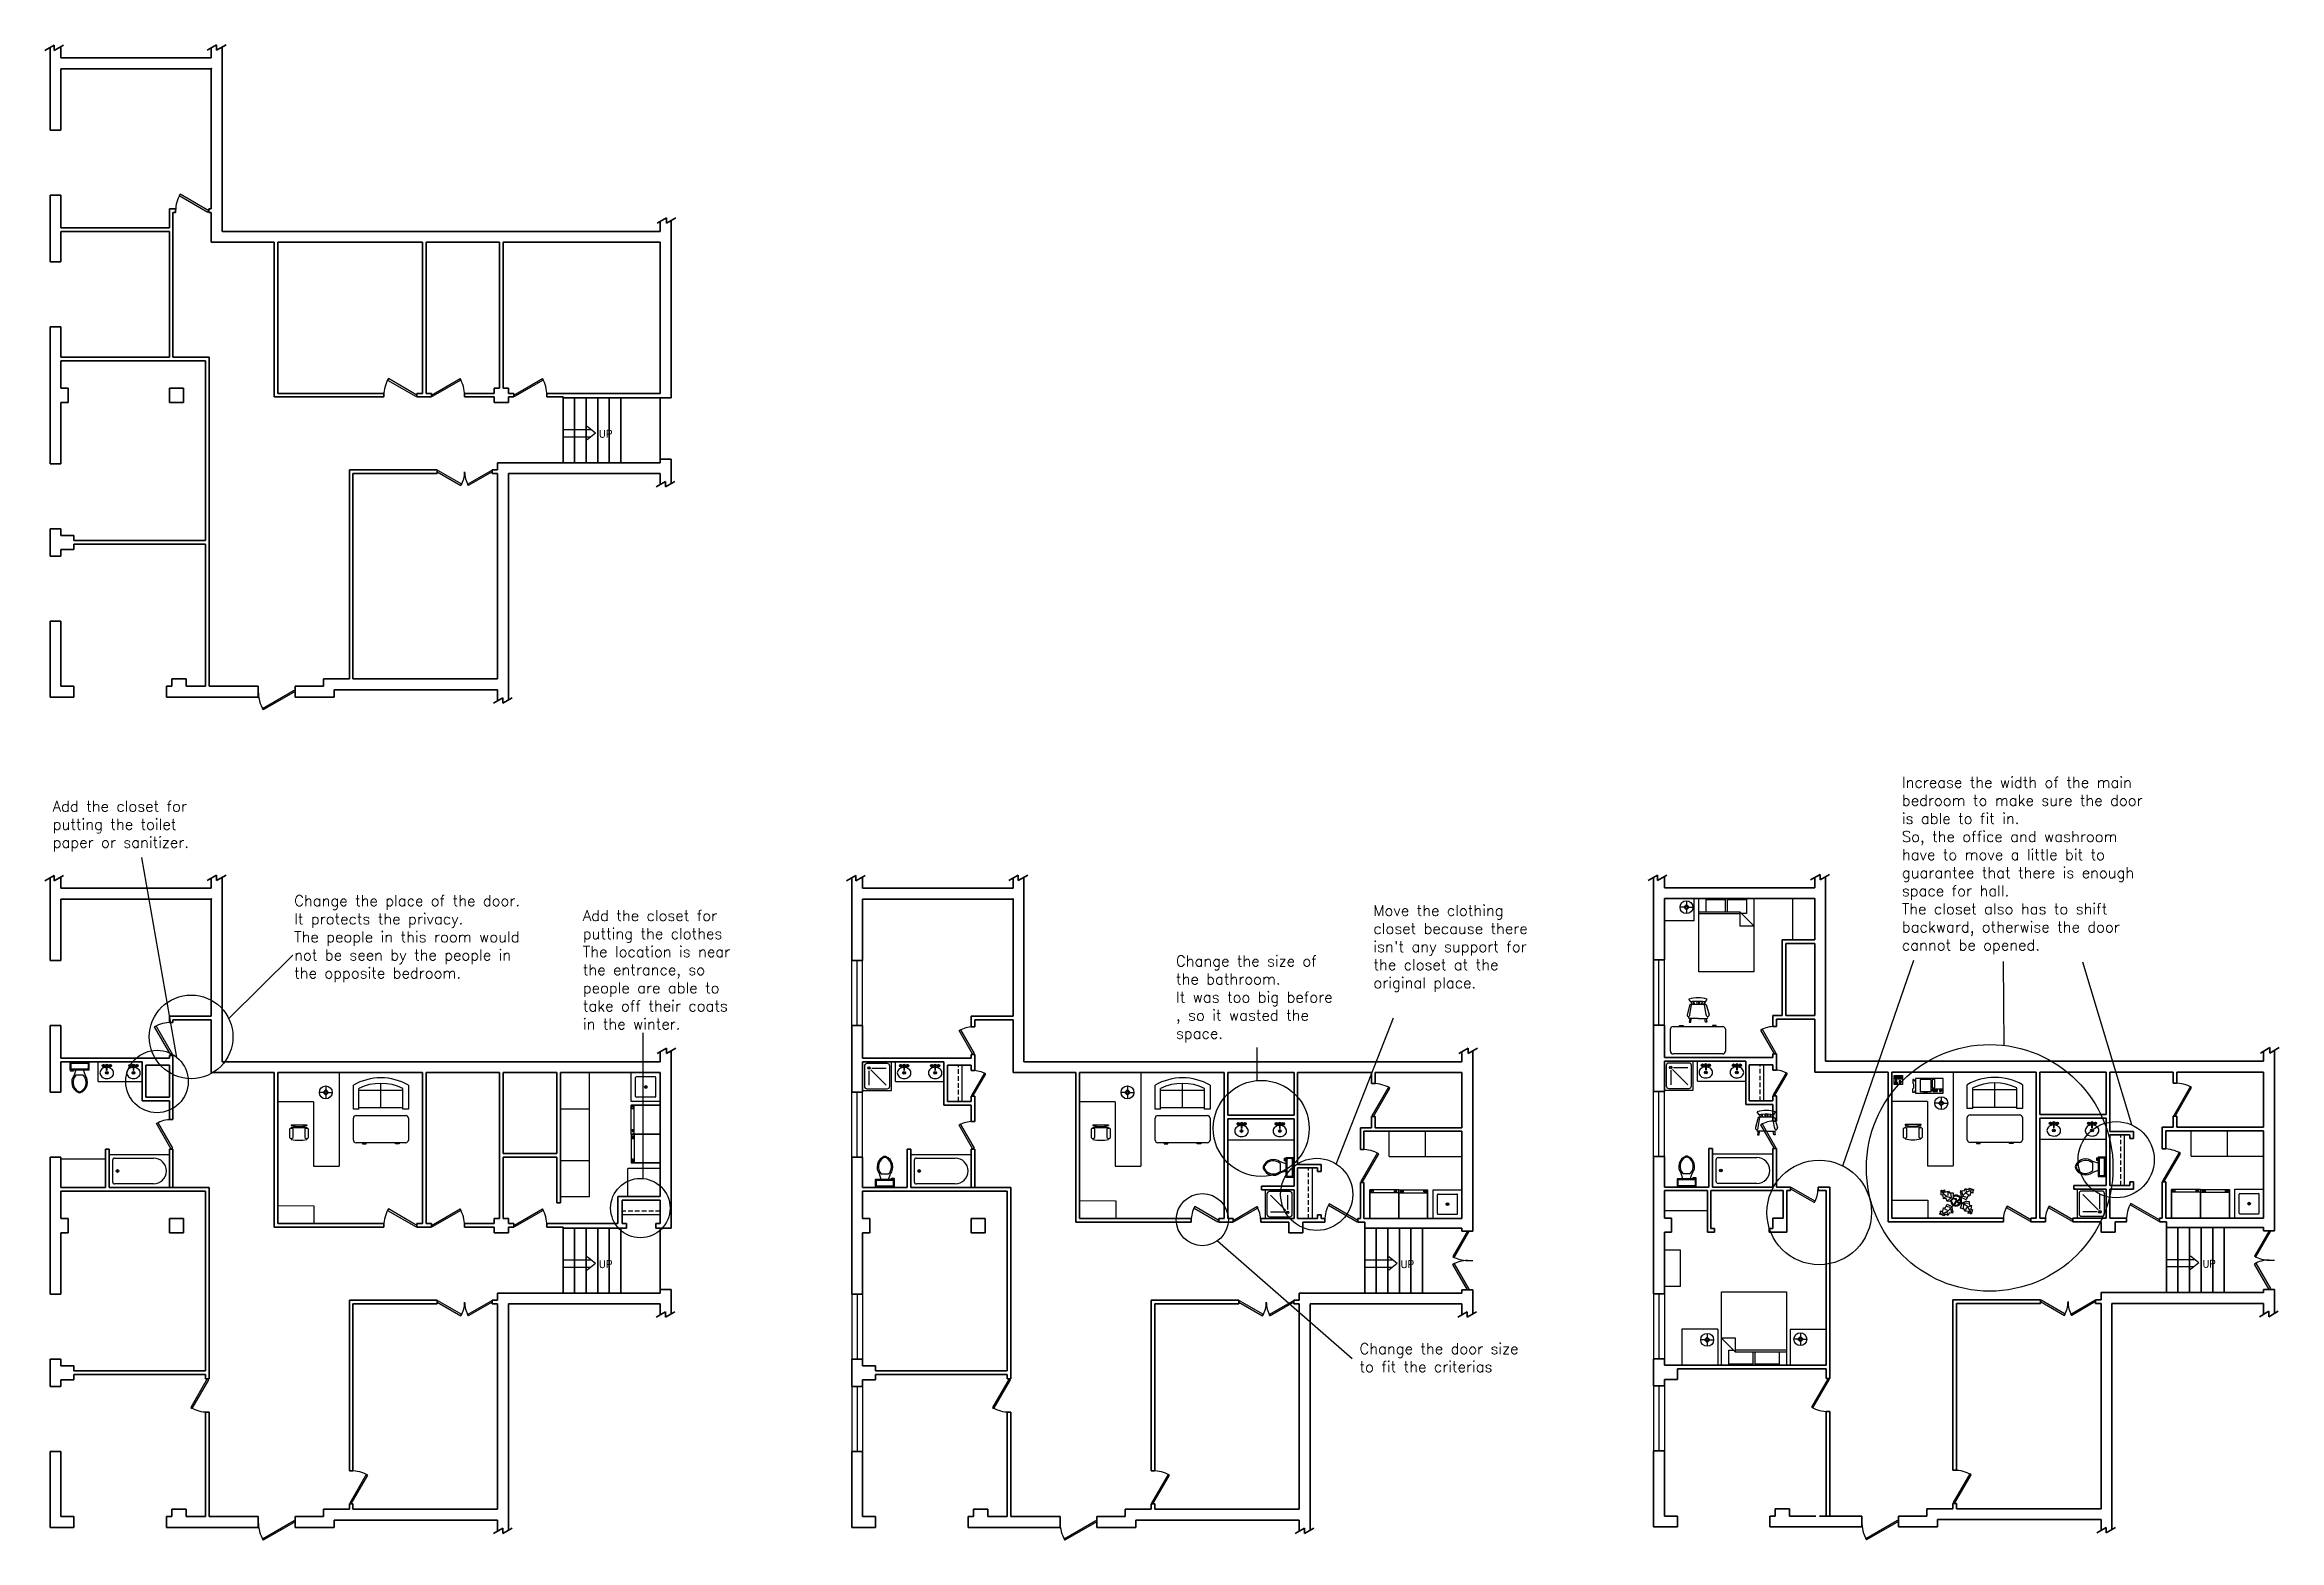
# Model space of a CAD drawing. Header units: millimetres. Extents: x -13274 to 77127, y -114744 to 1151.
# Drawn here: x -13274 to 48548, y -40217 to 1151 of the extents above; entities that cross this region are included whole.
import ezdxf

# ---------------------------------------------------------------- set-up
doc = ezdxf.new("R2010")
doc.units = ezdxf.units.MM
doc.header["$LTSCALE"] = 5
doc.linetypes.add('DASHEDX2', pattern=[38.1, 25.4, -12.7])
for name, color, linetype in [('Bathtub', 4, 'Continuous'), ('Bed', 4, 'Continuous'), ('CLoset', 1, 'Continuous'), ('Closet Hidden', 1, 'DASHEDX2'), ('Door', 1, 'Continuous'), ('Office', 4, 'Continuous'), ('Sink', 4, 'Continuous'), ('Storage', 1, 'Continuous'), ('Table&Desk&Chair', 4, 'Continuous'), ('text', 1, 'Continuous'), ('Toilet', 4, 'Continuous'), ('Washing Machine', 4, 'Continuous'), ('Windows', 1, 'Continuous')]:
    doc.layers.add(name, color=color, linetype=linetype)
doc.layers.add('Wall', color=7, linetype='Continuous', lineweight=35)
doc.styles.add('Roman', font='romans')

msp = doc.modelspace()

# ---------------------------------------------------------------- texts
at = {"layer": 'text', "char_height": 300, "attachment_point": 1, "style": 'Roman'}
for s, width, insert in [('Increase the width of the main bedroom to make sure the door is able to fit in. \\PSo, the office and washroom have to move a little bit to guarantee that there is enough space for hall. \\PThe closet also has to shift backward, otherwise the door cannot be opened. ', 7350.16609, (38105.982, -19101.011)), ('Add the closet for putting the toilet paper or sanitizer.   ', 4812.66796, (-13052.831, -19761.618)), ('Change the place of the door.\\PIt protects the privacy.\\PThe people in this room would not be seen by the people in the opposite bedroom.  ', 7350.16609, (-6372.785, -22377.21)), ('Add the closet for putting the clothes \\PThe location is near the entrance, so people are able to take off their coats in the winter. ', 4812.66796, (1614.027, -22785.648)), ("Move the clothing closet because there isn't any support for the closet at the original place.  ", 4812.66796, (23485.606, -22645.771)), ('Change the size of the bathroom. \\PIt was too big before , so it wasted the space.  ', 4812.66796, (18023.534, -24043.109)), ('Change the door size to fit the criterias ', 4812.66796, (23101.392, -34766.598))]:
    msp.add_mtext_dynamic_manual_height_columns(s, width=width, gutter_width=50, heights=[0], dxfattribs=dict(at, insert=insert))
at = {"layer": 'Wall', "char_height": 200, "attachment_point": 5, "style": 'Roman'}
for insert in [(2246.202, -9614.659), (2246.202, -32581.398), (24426.202, -32581.398), (46606.202, -32568.137)]:
    msp.add_mtext_dynamic_manual_height_columns('UP', width=310.19713, gutter_width=50, heights=[0], dxfattribs=dict(at, insert=insert))

# ---------------------------------------------------------------- blocks, each defined once
blk = doc.blocks.new('Faucet - Bathroom top')
for p, q in [((-4.107, 0.125), (-4.375, 0.125)), ((-3.75, 0.4788), (-3.75, 0.75)), ((-3.5, 0.482), (-3.5, 0.75)), ((-3.1461, 0.125), (-2.875, 0.125)), ((3.143, 0.125), (2.875, 0.125)), ((3.5, 0.4788), (3.5, 0.75)), ((3.75, 0.482), (3.75, 0.75)), ((4.1039, 0.125), (4.375, 0.125)), ((-4.1039, -0.125), (-4.375, -0.125)), ((-3.75, -0.4821), (-3.75, -0.75)), ((-3.5, -0.4789), (-3.5, -0.75)), ((-3.143, -0.125), (-2.875, -0.125)), ((-0.5, -0.8639), (-0.5, -4.5)), ((0.5, -4.5), (0.5, -0.8631)), ((3.1461, -0.125), (2.875, -0.125)), ((3.5, -0.4821), (3.5, -0.75)), ((3.75, -0.4789), (3.75, -0.75)), ((4.107, -0.125), (4.375, -0.125))]:
    blk.add_line(p, q)
for centre, radius in [((-3.625, 0), 1.375), ((-4.625, 0), 0.2795), ((-3.625, 0), 0.5), ((-3.625, 1), 0.2795), ((-2.625, 0), 0.2795), ((0, 0), 0.5), ((3.625, 0), 1.375), ((2.625, 0), 0.2795), ((3.625, 0), 0.5), ((3.625, 1), 0.2795), ((4.625, 0), 0.2795), ((-3.625, -1), 0.2795), ((3.625, -1), 0.2795)]:
    blk.add_circle(centre, radius)
for centre, radius, start, end in [((-3.625, 0), 1, 105.2407, 164.2093), ((-3.625, 0), 1, 16.44125, 74.07887), ((0, 0), 1.5, 289.6514, 250.3603), ((0, 0), 1, 300.3431, 239.7554), ((3.625, 0), 1, 106.12, 164.0884), ((3.625, 0), 1, 16.23422, 73.90469), ((-3.625, 0), 1, 196.2342, 253.9047), ((-3.625, 0), 1, 286.12, 344.0884), ((0, -4.5), 0.5, 180, 0), ((3.625, 0), 1, 196.4413, 254.0789), ((3.625, 0), 1, 285.2407, 344.2093)]:
    blk.add_arc(centre, radius, start, end)
blk = doc.blocks.new('Desk - 30 x 60 in.')
at = {"linetype": 'Continuous'}
for p, q in [((-26.999995, 0), (26.999995, 0)), ((-29.999995, -27), (-29.999995, -3)), ((29.999995, -3), (29.999995, -27)), ((26.999995, -30), (-26.999995, -30)), ((-20.000005, -30), (-20.000005, -31)), ((-20.000005, -31), (-16.000005, -31)), ((-16.000005, -31), (-16.000005, -30)), ((15.999995, -31), (15.999995, -30)), ((19.999995, -31), (15.999995, -31)), ((19.999995, -30), (19.999995, -31))]:
    blk.add_line(p, q, dxfattribs=at)
for centre, start, end in [((-26.499995, -3.5), 98.1301, 171.8699), ((26.499995, -3.5), 8.130102, 81.8699), ((-26.499995, -26.5), 188.1301, 261.8699), ((26.499995, -26.5), 278.1301, 351.8699)]:
    blk.add_arc(centre, 3.535534, start, end, dxfattribs=at)
blk = doc.blocks.new('Sofa - Roundback Loveseat 5 ft.')
at = {"linetype": 'Continuous'}
for p, q in [((-24, -33.99998), (-24, -11.46958)), ((-23.9998, -13.38178), (23.99986, -13.38178)), ((0, -32.44198), (0, -5.99998)), ((24.00004, -33.99998), (24.00004, -11.46958)), ((-24, -32.44198), (24.00004, -32.44198))]:
    blk.add_line(p, q, dxfattribs=at)
for points in [[(-24, -33.99998), (-30, -33.99998), (-30, -7.99998)], [(30.00004, -7.99998), (30.00004, -33.99998), (24.00004, -33.99998)]]:
    blk.add_lwpolyline(points, dxfattribs=at)
for centre, radius, start, end in [((0, -60.24998), 60.24998, 60.13715, 119.8628), ((0, -61.38438), 55.38444, 64.32083, 115.6792)]:
    blk.add_arc(centre, radius, start, end, dxfattribs=at)
blk = doc.blocks.new('Chair - Desk')
at = {"linetype": 'Continuous'}
for p, q in [((-8.5, 0), (-8.5, -1)), ((-8.5, 0), (8.5, 0)), ((8.5, 0), (8.5, -1)), ((-10.5, -5), (-10.5, -14)), ((-8.5, -3), (-8.5, -4)), ((-8.5, -3), (8.5, -3)), ((-8.5, -15), (-8.5, -16)), ((-6.5, -14), (-6.5, -5)), ((-2, -3), (-2, -1.9355)), ((2, -1.9576), (2, -3)), ((6.5, -5), (6.5, -14)), ((8.5, -3), (8.5, -4)), ((8.5, -15), (8.5, -16)), ((10.5, -14), (10.5, -5))]:
    blk.add_line(p, q, dxfattribs=at)
for centre, radius, start, end in [((-8.5, -6.5), 2.5, 36.8699, 143.1301), ((-8.5, -12.5), 2.5, 216.8699, 323.1301), ((0, 34.625), 36.625, 256.5803, 283.4197), ((0, 19.625), 36.625, 256.5803, 283.4197), ((8.5, -6.5), 2.5, 36.8699, 143.1301), ((8.5, -12.5), 2.5, 216.8699, 323.1301)]:
    blk.add_arc(centre, radius, start, end, dxfattribs=at)
blk = doc.blocks.new('Lamp - Table')
at = {"linetype": 'Continuous'}
for p, q in [((-1, 0), (-7, 0)), ((0, 3), (-3, 0)), ((-3, 0), (0, -3)), ((0, 7), (0, 1)), ((3, 0), (0, 3)), ((0, -3), (3, 0)), ((1, 0), (7, 0)), ((0, -1), (0, -7))]:
    blk.add_line(p, q, dxfattribs=at)
for radius in [7, 1]:
    blk.add_circle((0, 0), radius, dxfattribs=at)
blk = doc.blocks.new('Plant - Rubber or Philodendron')
at = {"linetype": 'Continuous'}
for p, q in [((-16.2005, 11.4774), (-13.9899, 8.1064)), ((-16.2005, 11.4774), (-14.8639, 10.7964)), ((-16.0159, 6.3329), (-16.2005, 11.4774)), ((-14.0069, 5.8704), (-16.0159, 6.3329)), ((-15.3434, 6.5514), (-13.9984, 6.9884)), ((-14.8639, 10.7964), (-12.6195, 11.8975)), ((-13.5868, 2.2894), (-14.0069, 5.8704)), ((-13.9899, 8.1064), (-9.5434, 4.7185)), ((-10.6784, 2.491), (-13.5868, 2.2894)), ((-13.3174, 8.325), (-13.0735, 11.0065)), ((-13.1329, 3.1804), (-10.6614, 4.727)), ((-12.6195, 11.8975), (-12.1909, 9.4345)), ((-12.1909, 9.4345), (-8.3829, 10.3)), ((-9.5858, -0.8715), (-10.6784, 2.491)), ((-9.5434, 4.7185), (-4.1917, 2.9888)), ((-9.1318, 0.0195), (-5.9793, 2.9025)), ((-8.8369, 9.409), (-9.0894, 5.6095)), ((-8.3829, 10.3), (-7.0549, 8.501)), ((-7.1228, -0.443), (-3.5248, 2.2131)), ((-7.0549, 8.501), (-3.0284, 8.6941)), ((-4.8529, 4.012), (-5.7184, 7.82)), ((-3.5248, 2.2131), (-3.3011, 2.4355)), ((-3.3011, 2.4355), (-0.5306, 1.7947)), ((-3.0284, 8.6941), (-3.0709, 3.1041)), ((-3.0709, 3.1041), (0.0797, 2.3163)), ((-0.5306, 1.7947), (-0.2255, -0.5527)), ((-0.5306, 1.7947), (-0.5306, 1.7947)), ((0.0797, 2.3163), (0.4866, -0.031)), ((0.4866, -0.031), (2.1141, 0.2298)), ((2.1141, 0.2298), (5.4346, 3.9146)), ((6.1032, 3.6844), (2.8262, -0.031)), ((4.6914, 8.8812), (5.3859, 11.2828)), ((4.6914, 8.8812), (5.5014, 4.4831)), ((5.3859, 11.2828), (8.8871, 10.7908)), ((5.4346, 3.9146), (5.5014, 4.4831)), ((5.9878, 10.4842), (7.1971, 6.3869)), ((11.1089, 1.1958), (6.1032, 3.6844)), ((10.3916, 8.7942), (6.2847, 4.4028)), ((7.7005, 4.8881), (11.5025, 3.9967)), ((8.8871, 10.7908), (9.9809, 13.4933)), ((9.9809, 13.4933), (13.3837, 12.301)), ((15.3859, 11.3055), (10.3916, 8.7942)), ((10.5828, 12.6946), (10.8893, 9.7953)), ((14.2977, 6.1031), (10.9934, 7.9956)), ((12.7005, 4.8994), (11.1089, 1.1958)), ((14.8995, 5.3044), (12.7005, 4.8994)), ((13.3837, 12.301), (14.68, 13.9039)), ((14.5816, 13.2037), (14.3848, 11.8033)), ((14.68, 13.9039), (19.3848, 11.8146)), ((15.7909, 9.1065), (14.8995, 5.3044)), ((15.2875, 10.6053), (17.5907, 9.2105)), ((19.3848, 11.8146), (15.3859, 11.3055)), ((18.1925, 8.4119), (15.7909, 9.1065)), ((19.3848, 11.8146), (18.1868, 10.9119)), ((18.1868, 10.9119), (18.1925, 8.4119)), ((-18.008, -14.1781), (-16.8101, -13.2754)), ((-18.008, -14.1781), (-14.0091, -13.669)), ((-13.3032, -16.2674), (-18.008, -14.1781)), ((-16.8157, -10.7754), (-14.4141, -11.4699)), ((-16.8101, -13.2754), (-16.8157, -10.7754)), ((-13.9107, -12.9688), (-16.2139, -11.574)), ((-14.4141, -11.4699), (-13.5228, -7.6679)), ((-14.0091, -13.669), (-9.0148, -11.1577)), ((-13.5228, -7.6679), (-11.3237, -7.2629)), ((-12.0069, -14.6645), (-13.3032, -16.2674)), ((-13.2048, -15.5672), (-13.008, -14.1668)), ((-12.921, -8.4665), (-9.6166, -10.359)), ((-8.6042, -15.8568), (-12.0069, -14.6645)), ((-11.3237, -7.2629), (-9.7321, -3.5593)), ((-6.3237, -7.2516), (-10.1257, -6.3602)), ((-9.7321, -3.5593), (-4.7264, -6.0479)), ((-7.1228, -0.443), (-9.5858, -0.8715)), ((-9.206, -15.0581), (-9.5126, -12.1588)), ((-9.0148, -11.1577), (-4.9047, -6.8122)), ((-7.5103, -13.1543), (-8.6042, -15.8568)), ((-4.0092, -13.6463), (-7.5103, -13.1543)), ((-4.611, -12.8477), (-5.8203, -8.7504)), ((-2.019, -3.6148), (-4.7264, -6.0479)), ((-4.1246, -6.8466), (-4.0579, -6.2781)), ((-3.3146, -11.2447), (-4.1246, -6.8466)), ((-4.0579, -6.2781), (-0.9375, -3.1608)), ((-3.3146, -11.2447), (-4.0092, -13.6463)), ((-2.019, -3.6148), (-0.2255, -0.5527)), ((-0.9375, -3.1608), (0.5883, -0.8135)), ((0.5883, -0.8135), (2.2447, -2.0916)), ((2.8262, -0.031), (1.3003, -0.5527)), ((1.3003, -0.5527), (2.4193, -1.4655)), ((2.2447, -2.0916), (6.7108, -2.6626)), ((2.4193, -1.4655), (6.895, -2.1175)), ((4.943, -7.9659), (6.7108, -2.6626)), ((8.8321, -9.0266), (4.943, -7.9659)), ((11.6605, -0.5413), (6.895, -2.1175)), ((12.3677, -6.1981), (7.219, -2.6772)), ((8.125, -4.0768), (7.7715, -7.9659)), ((8.3544, -2.7453), (13.1973, -2.1704)), ((9.5392, -11.1479), (8.8321, -9.0266)), ((13.4283, -11.5015), (9.5392, -11.1479)), ((10.2463, -10.4408), (11.6605, -6.9053)), ((11.6605, -0.5413), (14.1354, -0.8948)), ((15.5496, -10.7943), (12.3677, -6.1981)), ((13.0748, -13.9763), (13.4283, -11.5015)), ((15.5496, -13.6228), (13.0748, -13.9763)), ((16.2567, -5.8446), (13.4283, -6.5517)), ((14.8425, -10.7943), (13.7819, -13.2692)), ((14.1354, -0.8948), (14.1354, -4.4304)), ((14.1354, -4.4304), (16.9638, -5.1375)), ((16.6103, -14.6834), (15.5496, -10.7943)), ((16.6103, -14.6834), (15.5496, -13.6228)), ((17.3174, -9.7337), (15.9032, -9.7337)), ((16.9638, -5.1375), (16.2567, -8.673)), ((16.2567, -8.673), (18.0245, -9.7337)), ((18.0245, -9.7337), (16.6103, -14.6834))]:
    blk.add_line(p, q, dxfattribs=at)
for centre, radius, start, end in [((0.0308, 0.1664), 6, 178.6147, 235.1169), ((0.0308, 0.1664), 5, 168.1647, 238.6725), ((0, 0), 6.1275, 34.37569, 120.1028), ((-0.0601, -0.2075), 5.2461, 33.82192, 124.9414), ((-0.2664, 0.1682), 5.2775, 338.4094, 20.03007), ((-0.098, 0.1364), 6.1288, 341.2017, 26.09184), ((-0.0234, 0.3825), 6.1492, 242.5812, 331.2714), ((-0.1102, 0.4886), 5.2883, 247.3711, 327.472)]:
    blk.add_arc(centre, radius, start, end, dxfattribs=at)
blk = doc.blocks.new('Chair - Rocking')
at = {"linetype": 'Continuous'}
for p, q in [((-9, -7.5), (-12, -18.49999)), ((-10.36644, -20.64523), (-10.5, -21.49999)), ((-8, -4.5), (-10, -1.5)), ((-9, -22.49999), (-9.5, -26.49999)), ((0, -22.49999), (-9.5, -22.49999)), ((-7, -7.5), (-9, -7.5)), ((-9, -18.49999), (-7, -7.5)), ((-8.23428, -6.99939), (-8.3093, -7.47958)), ((-8.23041, -7), (8.23915, -7)), ((-8, -26.49999), (-7.5, -22.49999)), ((-7.5, -4.5), (-7, -7)), ((-6.5, -7), (-7.02225, -4.43)), ((-4.5, -7), (-4.96674, -4.19951)), ((-4, -7), (-4.40532, -4.16272)), ((-1.5, -4.05012), (-1.5, -7)), ((-1, -7), (-1, -4.05012)), ((0, -22.49999), (9.5, -22.49999)), ((1, -7), (1, -4.04655)), ((1.5, -4.05012), (1.5, -7)), ((4, -7), (4.40187, -4.18694)), ((4.5, -7), (4.96761, -4.19437)), ((6.5, -7), (7, -4.4057)), ((7.5, -4.5), (7, -7)), ((7, -7.5), (9, -7.5)), ((9, -18.49999), (7, -7.5)), ((8, -26.49999), (7.5, -22.49999)), ((8, -4.5), (10, -1.5)), ((8.31071, -7.48854), (8.23449, -7.00073)), ((9, -7.5), (12, -18.49999)), ((9, -22.49999), (9.5, -26.49999)), ((10.5, -21.49999), (10.3575, -20.58798)), ((-9.5, -26.49999), (-8, -26.49999)), ((9.5, -26.49999), (8, -26.49999))]:
    blk.add_line(p, q, dxfattribs=at)
for centre, radius, start, end in [((0, -34.08333), 34.08333, 72.93847, 107.0615), ((-10.5, -18.99999), 1.58114, 161.5651, 18.43495), ((-9.5, -21.49999), 1, 180, 270), ((0, -68.25004), 64.25, 93.92211, 97.15267), ((0, -68.25004), 64.25, 82.84733, 93.92211), ((10.5, -18.99999), 1.58114, 161.5651, 18.43495), ((9.5, -21.49999), 1, 270, 0)]:
    blk.add_arc(centre, radius, start, end, dxfattribs=at)
blk = doc.blocks.new('Phone - Desk')
at = {"linetype": 'Continuous'}
for p, q in [((-4.5, -5), (-4.5, 5)), ((-4.5, 5), (4.5, 5)), ((-4, 4.5), (-4, 2)), ((-4, 2), (-3.25, 2)), ((-3.75, 4.5), (-3.75, 2.25)), ((-1.25, 4.5), (-3.75, 4.5)), ((-3.75, 2.25), (-3.25, 2.25)), ((-3.25, 4), (-3.25, -4)), ((-3.25, 4), (-1.75, 4)), ((-1.75, -4), (-1.75, 4)), ((-1.75, 2.25), (-1.25, 2.25)), ((-1.75, 2), (-1, 2)), ((-1.25, 2.25), (-1.25, 4.5)), ((-1, 2), (-1, 4.5)), ((4, 3.5), (-0.5, 3.5)), ((-0.5, 3.5), (-0.5, 1.5)), ((-0.5, 2.5), (4, 2.5)), ((-0.5, 1.5), (4, 1.5)), ((4, 1.5), (4, 3.5)), ((4.5, 5), (4.5, -5)), ((4.5, -5), (-4.5, -5)), ((-3.75, -2.25), (-3.25, -2.25)), ((-3.75, -4.5), (-3.75, -2.25)), ((-1.25, -4.5), (-3.75, -4.5)), ((-3.25, -4), (-1.75, -4)), ((-1.75, -2.25), (-1.25, -2.25)), ((-1.25, -2.25), (-1.25, -4.5)), ((2.75, -1), (0.75, -1)), ((0.75, -1), (0.75, -4)), ((0.75, -4), (2.75, -4)), ((2.75, -4), (2.75, -1))]:
    blk.add_line(p, q, dxfattribs=at)
blk = doc.blocks.new('Copy Machine')
at = {"linetype": 'Continuous'}
for p, q in [((0, 0), (0, -16)), ((30, 0), (0, 0)), ((30, -16), (30, 0)), ((-3, -1), (-3, -5)), ((-2, -1), (-3, -1)), ((-3, -5), (-2, -6)), ((-3, -11), (-2, -10)), ((-3, -15), (-3, -11)), ((-2, -15), (-3, -15)), ((0, -3), (-2, -1)), ((-2, -10), (-2, -6)), ((0, -13), (-2, -15)), ((0, -16), (30, -16)), ((5, -1), (5, -14)), ((17, -1), (5, -1)), ((5, -14), (17, -14)), ((9, -14), (9, -15)), ((9, -15), (13, -15)), ((13, -15), (13, -14)), ((17, -14), (17, -1)), ((18, -1), (18, -10)), ((21, -1), (18, -1)), ((18, -10), (21, -10)), ((18, -14), (18, -11)), ((18, -11), (29, -11)), ((24, -12), (19, -12)), ((19, -12), (19, -14)), ((24, -13), (19, -13)), ((19, -14), (24, -14)), ((20, -12), (20, -14)), ((21, -10), (21, -1)), ((21, -14), (21, -12)), ((22, -12), (22, -14)), ((23, -14), (23, -12)), ((24, -14), (24, -12)), ((28, -12), (26, -12)), ((26, -12), (26, -14)), ((26, -14), (28, -14)), ((28, -14), (28, -12)), ((29, -11), (29, -14))]:
    blk.add_line(p, q, dxfattribs=at)

# ---------------------------------------------------------------- linework, layer by layer
for p, q in [((1065.16, -9492.336), (1835.906, -9492.336)), ((1065.16, -9692.336), (1835.906, -9692.336)), ((1960.48, -9592.336), (1731.372, -9408.423)), ((1960.48, -9592.336), (1731.372, -9776.248)), ((1065.16, -32459.075), (1835.906, -32459.075)), ((1065.16, -32659.075), (1835.906, -32659.075)), ((1960.48, -32559.075), (1731.372, -32375.162)), ((1960.48, -32559.075), (1731.372, -32742.988)), ((23245.16, -32459.075), (24015.906, -32459.075)), ((23245.16, -32659.075), (24015.906, -32659.075)), ((24140.48, -32559.075), (23911.372, -32375.162)), ((24140.48, -32559.075), (23911.372, -32742.988)), ((45425.16, -32445.814), (46195.906, -32445.814)), ((45425.16, -32645.814), (46195.906, -32645.814)), ((46320.48, -32545.814), (46091.372, -32361.901)), ((46320.48, -32545.814), (46091.372, -32729.727))]:
    msp.add_line(p, q)
for centre, start, end in [((-12308.139, -27707.137), 245.73182474, 294.26817405), ((-12308.139, -27735.674), 254.86052832, 285.13947077)]:
    msp.add_arc(centre, 101.6, start, end)
at = {"layer": 'Bathtub', "linetype": 'Continuous'}
for p, q in [((9405.16, -27099.075), (9405.16, -27659.075)), ((10035.16, -27029.075), (9475.16, -27029.075)), ((9605.16, -27154.075), (10005.16, -27154.075)), ((10105.16, -27659.075), (10105.16, -27099.075)), ((10155.16, -27779.075), (10155.16, -26979.075)), ((31585.16, -27085.814), (31585.16, -27645.814)), ((32215.16, -27015.814), (31655.16, -27015.814)), ((31763.193, -27193.847), (32185.16, -27615.814)), ((31785.16, -27140.814), (32185.16, -27140.814)), ((32285.16, -27645.814), (32285.16, -27085.814)), ((32335.16, -27765.814), (32335.16, -26965.814)), ((9355.16, -27779.075), (10155.16, -27779.075)), ((9475.16, -27729.075), (10035.16, -27729.075)), ((9530.16, -27229.075), (9530.16, -27629.075)), ((9583.193, -27207.108), (10005.16, -27629.075)), ((31535.16, -27765.814), (32335.16, -27765.814)), ((31655.16, -27715.814), (32215.16, -27715.814)), ((31710.16, -27215.814), (31710.16, -27615.814)), ((20490.16, -30519.075), (20490.16, -31319.075)), ((20540.16, -30639.075), (20540.16, -31199.075)), ((21170.16, -30569.075), (20610.16, -30569.075)), ((21062.127, -31091.042), (20640.16, -30669.075)), ((21115.16, -31069.075), (21115.16, -30669.075)), ((21240.16, -31199.075), (21240.16, -30639.075)), ((42960.16, -30505.814), (42960.16, -31305.814)), ((43010.16, -30625.814), (43010.16, -31185.814)), ((43640.16, -30555.814), (43080.16, -30555.814)), ((43532.127, -31077.781), (43110.16, -30655.814)), ((43585.16, -31055.814), (43585.16, -30655.814)), ((43710.16, -31185.814), (43710.16, -30625.814)), ((20610.16, -31269.075), (21170.16, -31269.075)), ((21040.16, -31144.075), (20640.16, -31144.075)), ((43080.16, -31255.814), (43640.16, -31255.814)), ((43510.16, -31130.814), (43110.16, -31130.814))]:
    msp.add_line(p, q, dxfattribs=at)
at = {"layer": 'Bathtub'}
for p, q in [((-11491.44, -29544.675), (-9824.84, -29544.675)), ((10688.56, -29544.675), (12355.16, -29544.675)), ((32868.56, -29531.414), (34535.16, -29531.414)), ((-11288.24, -30001.875), (-11237.44, -30001.875)), ((-11262.84, -29976.475), (-11262.84, -30027.275)), ((10891.76, -30001.875), (10942.56, -30001.875)), ((10917.16, -29976.475), (10917.16, -30027.275)), ((33071.76, -29988.614), (33122.56, -29988.614)), ((33097.16, -29963.214), (33097.16, -30014.014))]:
    msp.add_line(p, q, dxfattribs=at)
for points in [[(-11339.04, -29646.275), (-10264.065, -29646.275)], [(10840.96, -29646.275), (11915.935, -29646.275)], [(33020.96, -29633.014), (34095.935, -29633.014)], [(-11389.84, -30306.675), (-11389.84, -29697.075)], [(10790.16, -30306.675), (10790.16, -29697.075)], [(32970.16, -30293.414), (32970.16, -29683.814)], [(-10264.065, -30357.475), (-11339.04, -30357.475)], [(11915.935, -30357.475), (10840.96, -30357.475)], [(34095.935, -30344.214), (33020.96, -30344.214)]]:
    msp.add_lwpolyline(points, dxfattribs=at)
for centre, radius in [((-11262.84, -30001.875), 38.1), ((-11262.84, -30001.875), 25.4), ((10917.16, -30001.875), 38.1), ((10917.16, -30001.875), 25.4), ((33097.16, -29988.614), 38.1), ((33097.16, -29988.614), 25.4)]:
    msp.add_circle(centre, radius, dxfattribs=at)
for centre, radius, start, end in [((-11345.39, -29690.725), 44.901, 81.8699, 188.1301), ((-10264.065, -30001.875), 355.6, 270, 90), ((10834.61, -29690.725), 44.901, 81.8699, 188.1301), ((11915.935, -30001.875), 355.6, 270, 90), ((33014.61, -29677.464), 44.901, 81.8699, 188.1301), ((34095.935, -29988.614), 355.6, 270, 90), ((-11345.39, -30313.025), 44.901, 171.8699, 278.1301), ((10834.61, -30313.025), 44.901, 171.8699, 278.1301), ((33014.61, -30299.764), 44.901, 171.8699, 278.1301)]:
    msp.add_arc(centre, radius, start, end, dxfattribs=at)
at = {"layer": 'Bathtub', "linetype": 'Continuous'}
for centre, major_axis, start_param, end_param in [((9475.16, -27099.075), (49.497, 49.497), 0.785398163, 2.35619449), ((9530.16, -27154.075), (24.749, 24.749), 5.497787144, 11.780972451), ((9530.16, -27154.075), (17.678, 17.678), 5.497787144, 11.780972451), ((10035.16, -27099.075), (-49.497, 49.497), 3.926990817, 5.497787144), ((31655.16, -27085.814), (49.497, 49.497), 0.785398163, 2.35619449), ((31710.16, -27140.814), (24.749, 24.749), 5.497787144, 11.780972451), ((31710.16, -27140.814), (17.678, 17.678), 5.497787144, 11.780972451), ((32215.16, -27085.814), (-49.497, 49.497), 3.926990817, 5.497787144), ((9475.16, -27659.075), (-49.497, 49.497), 0.785398163, 2.35619449), ((10035.16, -27659.075), (49.497, 49.497), 3.926990817, 5.497787144), ((31655.16, -27645.814), (-49.497, 49.497), 0.785398163, 2.35619449), ((32215.16, -27645.814), (49.497, 49.497), 3.926990817, 5.497787144), ((20610.16, -30639.075), (-49.497, -49.497), 3.926990817, 5.497787144), ((21170.16, -30639.075), (49.497, -49.497), 0.785398163, 2.35619449), ((43080.16, -30625.814), (-49.497, -49.497), 3.926990817, 5.497787144), ((43640.16, -30625.814), (49.497, -49.497), 0.785398163, 2.35619449), ((20610.16, -31199.075), (49.497, -49.497), 3.926990817, 5.497787144), ((21115.16, -31144.075), (-24.749, -24.749), 5.497787144, 11.780972451), ((21115.16, -31144.075), (-17.678, -17.678), 5.497787144, 11.780972451), ((21170.16, -31199.075), (-49.497, -49.497), 0.785398163, 2.35619449), ((43080.16, -31185.814), (49.497, -49.497), 3.926990817, 5.497787144), ((43585.16, -31130.814), (-24.749, -24.749), 5.497787144, 11.780972451), ((43585.16, -31130.814), (-17.678, -17.678), 5.497787144, 11.780972451), ((43640.16, -31185.814), (-49.497, -49.497), 0.785398163, 2.35619449)]:
    msp.add_ellipse(centre, major_axis=major_axis, ratio=1, start_param=start_param, end_param=end_param, dxfattribs=at)
at = {"layer": 'Bed', "linetype": 'Continuous'}
for p, q in [((32485.16, -24497.815), (32485.16, -22465.814)), ((32485.16, -22831.574), (33623.08, -22831.574)), ((32688.36, -22496.294), (33216.68, -22496.294)), ((32688.36, -22831.574), (32688.36, -22496.294)), ((33216.68, -22496.294), (33216.68, -22831.574)), ((33277.64, -22496.294), (33805.96, -22496.294)), ((33277.64, -22831.574), (33277.64, -22496.294)), ((34009.16, -23217.654), (33623.08, -22831.574)), ((33623.08, -22831.574), (33623.08, -23217.654)), ((33805.96, -22496.294), (33805.96, -22882.374)), ((34009.16, -22465.814), (34009.16, -24497.815)), ((33623.08, -22892.534), (32485.16, -22892.534)), ((33623.08, -23217.654), (34009.16, -23217.654)), ((33805.96, -22882.374), (33673.864, -22882.374)), ((34009.16, -24497.815), (32485.16, -24497.815)), ((33115.161, -33343.813), (34915.16, -33343.813)), ((33115.161, -35375.814), (33115.161, -33343.813)), ((34915.16, -33343.813), (34915.16, -35375.814)), ((33115.161, -34623.974), (33501.24, -35010.054)), ((33501.24, -34623.974), (33115.161, -34623.974)), ((33318.361, -34959.254), (33450.457, -34959.254)), ((33318.361, -35345.334), (33318.361, -34959.254)), ((33501.24, -35010.054), (33501.24, -34623.974)), ((33501.24, -34949.094), (34915.16, -34949.094)), ((34915.16, -35010.054), (33501.24, -35010.054)), ((33984.681, -35010.054), (33984.681, -35345.334)), ((34045.641, -35345.334), (34045.641, -35010.054)), ((34711.961, -35010.054), (34711.961, -35345.334)), ((34915.16, -35375.814), (33115.161, -35375.814)), ((33984.681, -35345.334), (33318.361, -35345.334)), ((34711.961, -35345.334), (34045.641, -35345.334))]:
    msp.add_line(p, q, dxfattribs=at)
at = {"layer": 'CLoset'}
for p, q in [((3283.605, -30210.188), (3283.605, -26180.252)), ((12111.16, -28079.075), (12111.16, -27079.075)), ((34291.16, -28065.814), (34291.16, -27065.814)), ((44266.16, -30405.814), (44266.16, -29005.814)), ((3755.16, -29929.075), (2855.16, -29929.075)), ((2855.16, -30709.075), (2855.16, -29929.075)), ((21796.16, -31319.075), (21796.16, -29919.075)), ((3755.16, -31215.075), (2702.36, -31215.075))]:
    msp.add_line(p, q, dxfattribs=at)
msp.add_circle((3205.553, -31028.248), 821.775, dxfattribs=at)
at = {"layer": 'Closet Hidden'}
for p, q in [((12009.16, -28079.075), (12009.16, -27079.075)), ((34189.16, -28065.814), (34189.16, -27065.814)), ((44164.16, -30405.814), (44164.16, -29005.814)), ((21694.16, -31319.075), (21694.16, -29919.075)), ((3755.16, -31113.075), (2702.36, -31113.075))]:
    msp.add_line(p, q, dxfattribs=at)
at = {"layer": 'Door'}
for p, q in [((26085.16, -32479.075), (26237.56, -32479.075)), ((26085.16, -32479.075), (26237.56, -32479.075)), ((48265.16, -32465.814), (48417.56, -32465.814)), ((48265.16, -32465.814), (48417.56, -32465.814))]:
    msp.add_line(p, q, dxfattribs=at)
for points in [[(-8737.64, -3442.336), (-9529.533, -2985.136), (-9551.758, -3023.63), (-8759.865, -3480.83)], [(-2974.84, -8542.336), (-3766.733, -8085.136), (-3788.958, -8123.63), (-2997.065, -8580.83)], [(-2574.84, -8542.336), (-1782.946, -8085.136), (-1760.721, -8123.63), (-2552.615, -8580.83)], [(-294.84, -8542.336), (497.054, -8085.136), (519.279, -8123.63), (-272.615, -8580.83)], [(-2418.84, -10662.336), (-1758.928, -11043.336), (-1736.703, -11004.841), (-2396.615, -10623.841)], [(-894.84, -10662.336), (-1554.751, -11043.336), (-1576.976, -11004.841), (-917.065, -10623.841)], [(-6348.84, -16742.336), (-7228.721, -17250.336), (-7250.946, -17211.841), (-6371.065, -16703.841)], [(-9774.84, -26806.275), (-10232.04, -26014.381), (-10193.545, -25992.156), (-9736.345, -26784.05)], [(12405.16, -26779.075), (12024.16, -26119.163), (12062.655, -26096.938), (12443.655, -26756.85)], [(34585.16, -26765.814), (34204.16, -26105.903), (34242.655, -26083.678), (34623.655, -26743.589)], [(12405.16, -27934.675), (12760.76, -27318.758), (12722.266, -27296.533), (12366.666, -27912.45)], [(23485.16, -28499.075), (23942.36, -27707.181), (23903.866, -27684.956), (23446.666, -28476.85)], [(34585.16, -27921.414), (34940.76, -27305.497), (34902.266, -27283.272), (34546.666, -27899.189)], [(45665.16, -28485.814), (46122.36, -27693.92), (46083.866, -27671.695), (45626.666, -28463.589)], [(-9774.84, -29394.675), (-10181.24, -28690.769), (-10142.745, -28668.544), (-9736.345, -29372.45)], [(12405.16, -29394.675), (12024.16, -28734.763), (12062.655, -28712.538), (12443.655, -29372.45)], [(34585.16, -29381.414), (34204.16, -28721.503), (34242.655, -28699.278), (34623.655, -29359.189)], [(23175.16, -30319.075), (23632.36, -29527.181), (23593.866, -29504.956), (23136.666, -30296.85)], [(45355.16, -30305.814), (45812.36, -29513.92), (45773.866, -29491.695), (45316.666, -30283.589)], [(35025.16, -30495.814), (35685.072, -30876.814), (35707.297, -30838.319), (35047.385, -30457.319)], [(45234.56, -31355.814), (44442.667, -30898.614), (44420.442, -30937.109), (45212.335, -31394.309)], [(-2974.84, -31509.075), (-3766.733, -31051.875), (-3788.958, -31090.37), (-2997.065, -31547.57)], [(-2574.84, -31509.075), (-1782.946, -31051.875), (-1760.721, -31090.37), (-2552.615, -31547.57)], [(-294.84, -31509.075), (497.054, -31051.875), (519.279, -31090.37), (-272.615, -31547.57)], [(19205.16, -31369.075), (18545.249, -30988.075), (18523.024, -31026.57), (19182.935, -31407.57)], [(19605.16, -31369.075), (20265.072, -30988.075), (20287.297, -31026.57), (19627.385, -31407.57)], [(23054.56, -31369.075), (22262.667, -30911.875), (22240.442, -30950.37), (23032.335, -31407.57)], [(41675.16, -31355.814), (41015.249, -30974.814), (40993.024, -31013.309), (41652.935, -31394.309)], [(42837.16, -31355.814), (42177.249, -30974.814), (42155.024, -31013.309), (42814.935, -31394.309)], [(26085.16, -31666.275), (25678.76, -32370.18), (25717.255, -32392.405), (26123.655, -31688.5)], [(48265.16, -31653.014), (47858.76, -32356.919), (47897.255, -32379.144), (48303.655, -31675.239)], [(26085.16, -33291.875), (25678.76, -32587.969), (25717.255, -32565.744), (26123.655, -33269.65)], [(48265.16, -33278.614), (47858.76, -32574.708), (47897.255, -32552.483), (48303.655, -33256.389)], [(-2418.84, -33629.075), (-1758.928, -34010.075), (-1736.703, -33971.58), (-2396.615, -33590.58)], [(-894.84, -33629.075), (-1554.751, -34010.075), (-1576.976, -33971.58), (-917.065, -33590.58)], [(19761.16, -33629.075), (20421.072, -34010.075), (20443.297, -33971.58), (19783.385, -33590.58)], [(21285.16, -33629.075), (20625.249, -34010.075), (20603.024, -33971.58), (21262.935, -33590.58)], [(41941.16, -33615.814), (42601.072, -33996.814), (42623.297, -33958.319), (41963.385, -33577.319)], [(43465.16, -33615.814), (42805.249, -33996.814), (42783.024, -33958.319), (43442.935, -33577.319)], [(-8774.84, -35754.075), (-9232.04, -36545.968), (-9193.545, -36568.193), (-8736.345, -35776.3)], [(13405.16, -35754.075), (12947.96, -36545.968), (12986.455, -36568.193), (13443.655, -35776.3)], [(36065.16, -35740.814), (35607.96, -36532.708), (35646.455, -36554.933), (36103.655, -35763.039)], [(-4794.84, -39209.075), (-4337.64, -38417.181), (-4376.134, -38394.956), (-4833.334, -39186.85)], [(17385.16, -39209.075), (17842.36, -38417.181), (17803.866, -38394.956), (17346.666, -39186.85)], [(39565.16, -39195.814), (40022.36, -38403.92), (39983.866, -38381.695), (39526.666, -39173.589)], [(-6348.84, -39709.075), (-7228.721, -40217.075), (-7250.946, -40178.58), (-6371.065, -39670.58)], [(15831.16, -39709.075), (14951.279, -40217.075), (14929.054, -40178.58), (15808.935, -39670.58)], [(38011.16, -39695.814), (37131.279, -40203.814), (37109.054, -40165.319), (37988.935, -39657.319)]]:
    msp.add_lwpolyline(points, close=True, dxfattribs=at)
for centre, radius, start, end in [((-8737.64, -3442.336), 914.4, 150, 180), ((-2974.84, -8542.336), 914.4, 150, 180), ((-2574.84, -8542.336), 914.4, 0, 30), ((-294.84, -8542.336), 914.4, 0, 30), ((-2418.84, -10662.336), 762, 330, 0), ((-894.84, -10662.336), 762, 180, 210), ((-6348.84, -16742.336), 1016, 180, 210), ((-9774.84, -26806.275), 914.4, 90, 120), ((12405.16, -26779.075), 762, 90, 120), ((34585.16, -26765.814), 762, 90, 120), ((12405.16, -27934.675), 711.2, 60, 90), ((23485.16, -28499.075), 914.4, 60, 90), ((34585.16, -27921.414), 711.2, 60, 90), ((45665.16, -28485.814), 914.4, 60, 90), ((-9774.84, -29394.675), 812.8, 90, 120), ((12405.16, -29394.675), 762, 90, 120), ((34585.16, -29381.414), 762, 90, 120), ((23175.16, -30319.075), 914.4, 60, 90), ((45355.16, -30305.814), 914.4, 60, 90), ((35025.16, -30495.814), 762, 330, 0), ((45234.56, -31355.814), 914.4, 150, 180), ((-2974.84, -31509.075), 914.4, 150, 180), ((-2574.84, -31509.075), 914.4, 0, 30), ((-294.84, -31509.075), 914.4, 0, 30), ((19205.16, -31369.075), 762, 150, 180), ((19605.16, -31369.075), 762, 0, 30), ((23054.56, -31369.075), 914.4, 150, 180), ((41675.16, -31355.814), 762, 150, 180), ((42837.16, -31355.814), 762, 150, 180), ((26085.16, -31666.275), 812.8, 240, 270), ((26085.16, -33291.875), 812.8, 90, 120), ((48265.16, -31653.014), 812.8, 240, 270), ((48265.16, -33278.614), 812.8, 90, 120), ((-2418.84, -33629.075), 762, 330, 0), ((-894.84, -33629.075), 762, 180, 210), ((19761.16, -33629.075), 762, 330, 0), ((21285.16, -33629.075), 762, 180, 210), ((41941.16, -33615.814), 762, 330, 0), ((43465.16, -33615.814), 762, 180, 210), ((-8774.84, -35754.075), 914.4, 240, 270), ((13405.16, -35754.075), 914.4, 240, 270), ((36065.16, -35740.814), 914.4, 240, 270), ((-4794.84, -39209.075), 914.4, 60, 90), ((17385.16, -39209.075), 914.4, 60, 90), ((39565.16, -39195.814), 914.4, 60, 90), ((-6348.84, -39709.075), 1016, 180, 210), ((15831.16, -39709.075), 1016, 180, 210), ((38011.16, -39695.814), 1016, 180, 210)]:
    msp.add_arc(centre, radius, start, end, dxfattribs=at)
at = {"layer": 'Office'}
for p, q in [((-5124.84, -27279.075), (-5124.84, -29869.075)), ((17055.16, -27279.075), (17055.16, -29869.075)), ((39525.16, -27265.814), (39525.16, -29855.814)), ((-5834.84, -28089.075), (-6824.84, -28089.075)), ((-5834.84, -28089.075), (-5834.84, -29869.075)), ((16345.16, -28089.075), (15355.16, -28089.075)), ((16345.16, -28089.075), (16345.16, -29869.075)), ((38815.16, -28075.814), (37825.16, -28075.814)), ((38815.16, -28075.814), (38815.16, -29855.814)), ((-5834.84, -29869.075), (-5124.84, -29869.075)), ((16345.16, -29869.075), (17055.16, -29869.075)), ((38815.16, -29855.814), (39525.16, -29855.814)), ((15355.16, -30819.075), (16355.152, -30823.179)), ((16355.152, -30823.179), (16355.152, -31319.075)), ((37825.16, -30805.814), (38825.152, -30809.918)), ((38825.152, -30809.918), (38825.152, -31305.814)), ((-6824.84, -30959.075), (-5824.848, -30963.179)), ((-5824.848, -30963.179), (-5824.848, -31459.075))]:
    msp.add_line(p, q, dxfattribs=at)
at = {"layer": 'Sink'}
for p, q in [((-11791.44, -27529.075), (-11791.44, -26979.075)), ((10268.56, -27529.075), (10268.56, -26979.075)), ((32448.56, -27515.814), (32448.56, -26965.814)), ((-11791.44, -27529.075), (-10574.84, -27529.075)), ((-11532.569, -27289.838), (-11583.369, -27289.838)), ((-11557.969, -27315.238), (-11557.969, -27264.438)), ((-10792.928, -27289.842), (-10843.728, -27289.842)), ((-10818.328, -27315.242), (-10818.328, -27264.442)), ((2955.16, -28079.075), (2955.16, -27279.075)), ((3075.16, -27939.075), (3075.16, -27419.075)), ((3615.16, -27399.075), (3095.16, -27399.075)), ((3329.76, -27679.075), (3380.56, -27679.075)), ((3355.16, -27653.675), (3355.16, -27704.475)), ((3635.16, -27939.075), (3635.16, -27419.075)), ((10268.56, -27529.075), (11605.16, -27529.075)), ((10527.431, -27289.838), (10476.631, -27289.838)), ((10502.031, -27315.238), (10502.031, -27264.438)), ((11387.072, -27289.842), (11336.272, -27289.842)), ((11361.672, -27315.242), (11361.672, -27264.442)), ((32448.56, -27515.814), (33785.16, -27515.814)), ((32707.431, -27276.577), (32656.631, -27276.577)), ((32682.031, -27301.977), (32682.031, -27251.177)), ((33567.072, -27276.581), (33516.272, -27276.581)), ((33541.672, -27301.981), (33541.672, -27251.181)), ((3755.16, -28079.075), (2955.16, -28079.075)), ((3615.16, -27959.075), (3095.16, -27959.075)), ((19864.031, -28896.438), (19813.231, -28896.438)), ((19838.631, -28921.838), (19838.631, -28871.038)), ((20922.072, -28896.442), (20871.272, -28896.442)), ((20896.672, -28921.842), (20896.672, -28871.042)), ((42334.031, -28883.177), (42283.231, -28883.177)), ((42308.631, -28908.577), (42308.631, -28857.777)), ((43392.072, -28883.181), (43341.272, -28883.181)), ((43366.672, -28908.581), (43366.672, -28857.781)), ((19455.16, -29135.675), (21290.16, -29135.675)), ((41925.16, -29122.414), (43760.16, -29122.414)), ((25135.16, -31319.075), (25135.16, -30519.075)), ((25135.16, -30519.075), (25935.16, -30519.075)), ((25255.16, -31179.075), (25255.16, -30659.075)), ((25275.16, -30639.075), (25795.16, -30639.075)), ((25535.16, -30893.675), (25535.16, -30944.475)), ((25815.16, -31179.075), (25815.16, -30659.075)), ((47315.16, -31305.814), (47315.16, -30505.814)), ((47315.16, -30505.814), (48115.16, -30505.814)), ((47435.16, -31165.814), (47435.16, -30645.814)), ((47455.16, -30625.814), (47975.16, -30625.814)), ((47740.56, -30905.814), (47689.76, -30905.814)), ((47715.16, -30880.414), (47715.16, -30931.214)), ((47995.16, -31165.814), (47995.16, -30645.814)), ((25275.16, -31199.075), (25795.16, -31199.075)), ((25560.56, -30919.075), (25509.76, -30919.075)), ((47455.16, -31185.814), (47975.16, -31185.814))]:
    msp.add_line(p, q, dxfattribs=at)
at = {"layer": 'Sink', "linetype": 'Continuous'}
for points in [[(-11369.49, -27291.945, 0.118282567), (-11382.53, -27234.784, 0.10460746), (-11423.482, -27182.904, 0.089717964), (-11482.618, -27149.423, 0.081436083), (-11556.255, -27136.503, 0.081436083), (-11630.162, -27147.773, 0.089717964), (-11690.032, -27179.923, 0.10460746), (-11732.134, -27230.874, 0.118282567), (-11746.449, -27287.73, 0.118282567), (-11733.409, -27344.891, 0.10460746), (-11692.457, -27396.771, 0.089717964), (-11633.321, -27430.252, 0.081436083), (-11559.684, -27443.173, 0.081436083), (-11485.777, -27431.902, 0.089717964), (-11425.907, -27399.752, 0.10460746), (-11383.805, -27348.801, 0.118282567)], [(-10629.849, -27291.95, 0.118282567), (-10642.889, -27234.788, 0.10460746), (-10683.841, -27182.908, 0.089717964), (-10742.977, -27149.428, 0.081436083), (-10816.614, -27136.507, 0.081436083), (-10890.521, -27147.777, 0.089717964), (-10950.391, -27179.927, 0.10460746), (-10992.493, -27230.878, 0.118282567), (-11006.808, -27287.734, 0.118282567), (-10993.768, -27344.895, 0.10460746), (-10952.816, -27396.776, 0.089717964), (-10893.68, -27430.256, 0.081436083), (-10820.043, -27443.177, 0.081436083), (-10746.136, -27431.906, 0.089717964), (-10686.266, -27399.757, 0.10460746), (-10644.164, -27348.805, 0.118282567)], [(10690.51, -27291.945, 0.118282567), (10677.47, -27234.784, 0.10460746), (10636.518, -27182.904, 0.089717964), (10577.382, -27149.423, 0.081436083), (10503.745, -27136.503, 0.081436083), (10429.838, -27147.773, 0.089717964), (10369.968, -27179.923, 0.10460746), (10327.866, -27230.874, 0.118282567), (10313.551, -27287.73, 0.118282567), (10326.591, -27344.891, 0.10460746), (10367.543, -27396.771, 0.089717964), (10426.679, -27430.252, 0.081436083), (10500.316, -27443.173, 0.081436083), (10574.223, -27431.902, 0.089717964), (10634.093, -27399.752, 0.10460746), (10676.195, -27348.801, 0.118282567)], [(11550.151, -27291.95, 0.118282567), (11537.111, -27234.788, 0.10460746), (11496.159, -27182.908, 0.089717964), (11437.023, -27149.428, 0.081436083), (11363.386, -27136.507, 0.081436083), (11289.479, -27147.777, 0.089717964), (11229.609, -27179.927, 0.10460746), (11187.507, -27230.878, 0.118282567), (11173.192, -27287.734, 0.118282567), (11186.232, -27344.895, 0.10460746), (11227.184, -27396.776, 0.089717964), (11286.32, -27430.256, 0.081436083), (11359.957, -27443.177, 0.081436083), (11433.864, -27431.906, 0.089717964), (11493.734, -27399.757, 0.10460746), (11535.836, -27348.805, 0.118282567)], [(32870.51, -27278.685, 0.118282567), (32857.47, -27221.523, 0.10460746), (32816.518, -27169.643, 0.089717964), (32757.382, -27136.162, 0.081436083), (32683.745, -27123.242, 0.081436083), (32609.838, -27134.512, 0.089717964), (32549.968, -27166.662, 0.10460746), (32507.866, -27217.613, 0.118282567), (32493.551, -27274.469, 0.118282567), (32506.591, -27331.63, 0.10460746), (32547.543, -27383.51, 0.089717964), (32606.679, -27416.991, 0.081436083), (32680.316, -27429.912, 0.081436083), (32754.223, -27418.641, 0.089717964), (32814.093, -27386.491, 0.10460746), (32856.195, -27335.54, 0.118282567)], [(33730.151, -27278.689, 0.118282567), (33717.111, -27221.527, 0.10460746), (33676.159, -27169.647, 0.089717964), (33617.023, -27136.167, 0.081436083), (33543.386, -27123.246, 0.081436083), (33469.479, -27134.517, 0.089717964), (33409.609, -27166.666, 0.10460746), (33367.507, -27217.617, 0.118282567), (33353.192, -27274.473, 0.118282567), (33366.232, -27331.635, 0.10460746), (33407.184, -27383.515, 0.089717964), (33466.32, -27416.995, 0.081436083), (33539.957, -27429.916, 0.081436083), (33613.864, -27418.645, 0.089717964), (33673.734, -27386.496, 0.10460746), (33715.836, -27335.544, 0.118282567)], [(20027.11, -28898.545, 0.118282567), (20014.07, -28841.384, 0.10460746), (19973.118, -28789.504, 0.089717964), (19913.982, -28756.023, 0.081436083), (19840.345, -28743.103, 0.081436083), (19766.438, -28754.373, 0.089717964), (19706.568, -28786.523, 0.10460746), (19664.466, -28837.474, 0.118282567), (19650.151, -28894.33, 0.118282567), (19663.191, -28951.491, 0.10460746), (19704.143, -29003.371, 0.089717964), (19763.279, -29036.852, 0.081436083), (19836.916, -29049.773, 0.081436083), (19910.823, -29038.502, 0.089717964), (19970.693, -29006.352, 0.10460746), (20012.795, -28955.401, 0.118282567)], [(21085.151, -28898.55, 0.118282567), (21072.111, -28841.388, 0.10460746), (21031.159, -28789.508, 0.089717964), (20972.023, -28756.028, 0.081436083), (20898.386, -28743.107, 0.081436083), (20824.479, -28754.377, 0.089717964), (20764.609, -28786.527, 0.10460746), (20722.507, -28837.478, 0.118282567), (20708.192, -28894.334, 0.118282567), (20721.232, -28951.495, 0.10460746), (20762.184, -29003.376, 0.089717964), (20821.32, -29036.856, 0.081436083), (20894.957, -29049.777, 0.081436083), (20968.864, -29038.506, 0.089717964), (21028.734, -29006.357, 0.10460746), (21070.836, -28955.405, 0.118282567)], [(42497.11, -28885.285, 0.118282567), (42484.07, -28828.123, 0.10460746), (42443.118, -28776.243, 0.089717964), (42383.982, -28742.762, 0.081436083), (42310.345, -28729.842, 0.081436083), (42236.438, -28741.112, 0.089717964), (42176.568, -28773.262, 0.10460746), (42134.466, -28824.213, 0.118282567), (42120.151, -28881.069, 0.118282567), (42133.191, -28938.23, 0.10460746), (42174.143, -28990.11, 0.089717964), (42233.279, -29023.591, 0.081436083), (42306.916, -29036.512, 0.081436083), (42380.823, -29025.241, 0.089717964), (42440.693, -28993.091, 0.10460746), (42482.795, -28942.14, 0.118282567)], [(43555.151, -28885.289, 0.118282567), (43542.111, -28828.127, 0.10460746), (43501.159, -28776.247, 0.089717964), (43442.023, -28742.767, 0.081436083), (43368.386, -28729.846, 0.081436083), (43294.479, -28741.117, 0.089717964), (43234.609, -28773.266, 0.10460746), (43192.507, -28824.217, 0.118282567), (43178.192, -28881.073, 0.118282567), (43191.232, -28938.235, 0.10460746), (43232.184, -28990.115, 0.089717964), (43291.32, -29023.595, 0.081436083), (43364.957, -29036.516, 0.081436083), (43438.864, -29025.245, 0.089717964), (43498.734, -28993.096, 0.10460746), (43540.836, -28942.144, 0.118282567)]]:
    msp.add_lwpolyline(points, format="xyb", close=True, dxfattribs=at)
at = {"layer": 'Sink'}
for centre, radius in [((-11557.969, -27289.838), 38.1), ((-11557.969, -27289.838), 25.4), ((-10818.328, -27289.842), 38.1), ((-10818.328, -27289.842), 25.4), ((3355.16, -27679.075), 38.1), ((3355.16, -27679.075), 25.4), ((10502.031, -27289.838), 38.1), ((10502.031, -27289.838), 25.4), ((11361.672, -27289.842), 38.1), ((11361.672, -27289.842), 25.4), ((32682.031, -27276.577), 38.1), ((32682.031, -27276.577), 25.4), ((33541.672, -27276.581), 38.1), ((33541.672, -27276.581), 25.4), ((19838.631, -28896.438), 38.1), ((19838.631, -28896.438), 25.4), ((20896.672, -28896.442), 38.1), ((20896.672, -28896.442), 25.4), ((42308.631, -28883.177), 38.1), ((42308.631, -28883.177), 25.4), ((43366.672, -28883.181), 38.1), ((43366.672, -28883.181), 25.4), ((25535.16, -30919.075), 38.1), ((25535.16, -30919.075), 25.4), ((47715.16, -30905.814), 38.1), ((47715.16, -30905.814), 25.4)]:
    msp.add_circle(centre, radius, dxfattribs=at)
for centre, start, end in [((3095.16, -27419.075), 90, 180), ((3615.16, -27419.075), 0, 90), ((3095.16, -27939.075), 180, 270), ((3615.16, -27939.075), 270, 0), ((25275.16, -30659.075), 90, 180), ((25795.16, -30659.075), 0, 90), ((47455.16, -30645.814), 90, 180), ((47975.16, -30645.814), 0, 90), ((25275.16, -31179.075), 180, 270), ((25795.16, -31179.075), 270, 0), ((47455.16, -31165.814), 180, 270), ((47975.16, -31165.814), 270, 0)]:
    msp.add_arc(centre, 20, start, end, dxfattribs=at)
at = {"layer": 'Storage'}
for p, q in [((35085.208, -23606.792), (35085.208, -22466.792)), ((1795.16, -30709.075), (1795.16, -27279.075)), ((995.16, -28279.075), (1795.16, -28279.075)), ((23925.16, -29604.675), (23925.16, -28904.675)), ((24930.16, -29604.675), (24930.16, -28904.675)), ((46105.16, -29591.414), (46105.16, -28891.414)), ((47110.16, -29591.414), (47110.16, -28891.414)), ((-12824.84, -29669.075), (-11591.44, -29669.075)), ((23925.16, -29604.675), (25935.16, -29604.675)), ((46105.16, -29591.414), (48115.16, -29591.414)), ((995.16, -29709.075), (1795.16, -29709.075)), ((995.16, -30709.075), (1795.16, -30709.075)), ((31535.16, -31095.814), (32725.16, -31095.814))]:
    msp.add_line(p, q, dxfattribs=at)
at = {"layer": 'Table&Desk&Chair'}
for p, q in [((32355.16, -23085.814), (32355.16, -22465.814)), ((32355.16, -23085.814), (31535.16, -23085.814)), ((31985.16, -32195.814), (31535.16, -32195.814)), ((31985.16, -33195.291), (31985.16, -32195.814)), ((31985.16, -33195.291), (31535.16, -33195.814)), ((32015.16, -34375.814), (32015.16, -35375.814)), ((33015.16, -34375.814), (32015.16, -34375.814)), ((33015.16, -34375.814), (33015.16, -35375.814)), ((35015.16, -34375.814), (35015.16, -35375.814)), ((35015.16, -34375.814), (36015.16, -34375.814))]:
    msp.add_line(p, q, dxfattribs=at)
at = {"layer": 'text'}
for p, q in [((-9618.343, -26858.972), (-10590.564, -21335.322)), ((-8184.154, -25784.763), (-6412.276, -24036.609)), ((36474.873, -29862.662), (38439.297, -24174.927)), ((40937.552, -26528.625), (40916.844, -24203.339)), ((44463.763, -28727.899), (43113.401, -24228.528)), ((22457.481, -29808.798), (24042.728, -25761.752)), ((20266.55, -27501.018), (20266.55, -26585.366)), ((19168.283, -31935.219), (22896.926, -35189.764))]:
    msp.add_line(p, q, dxfattribs=at)
for centre, radius in [((-9223.195, -26292.721), 1156.558), ((40535.606, -29915.467), 3410.61), ((-10166.995, -27526.198), 863.835), ((20382.178, -28824.116), 1328.141), ((44034.251, -29689.637), 1053.29), ((21917.701, -30649.107), 998.74), ((35818.371, -31149.733), 1444.835), ((18751.726, -31347.26), 720.566)]:
    msp.add_circle(centre, radius, dxfattribs=at)
at = {"layer": 'Toilet'}
for p, q in [((-12041.44, -26999.075), (-12574.84, -26999.075)), ((-12574.84, -26999.075), (-12574.84, -27202.275)), ((-12066.84, -27151.475), (-12066.84, -27049.875)), ((-12041.44, -27202.275), (-12041.44, -26999.075)), ((-12574.84, -27202.275), (-12041.44, -27202.275)), ((-12562.14, -27214.975), (-12511.34, -27214.975)), ((-12562.14, -27240.375), (-12562.14, -27214.975)), ((-12485.94, -27240.375), (-12562.14, -27240.375)), ((-12511.34, -27214.975), (-12511.34, -27202.275)), ((-12485.94, -27202.275), (-12485.94, -27240.375)), ((-12409.74, -27202.275), (-12460.54, -27354.675)), ((-12206.54, -27354.675), (-12409.74, -27354.675)), ((-12206.54, -27202.275), (-12155.74, -27354.675)), ((21028.86, -29724.575), (21028.86, -29648.375)), ((21028.86, -29648.375), (21054.26, -29648.375)), ((21054.26, -29648.375), (21054.26, -29699.175)), ((21270.16, -29635.675), (21066.96, -29635.675)), ((21066.96, -29635.675), (21066.96, -30169.075)), ((21270.16, -30169.075), (21270.16, -29635.675)), ((43498.86, -29711.314), (43498.86, -29635.114)), ((43498.86, -29635.114), (43524.26, -29635.114)), ((43524.26, -29635.114), (43524.26, -29685.914)), ((43740.16, -29622.414), (43536.96, -29622.414)), ((43536.96, -29622.414), (43536.96, -30155.814)), ((43740.16, -30155.814), (43740.16, -29622.414)), ((9705.16, -30235.875), (9705.16, -30439.075)), ((10238.56, -30235.875), (9705.16, -30235.875)), ((9730.56, -30286.675), (9730.56, -30388.275)), ((9870.26, -30235.875), (9819.46, -30083.475)), ((9870.26, -30083.475), (10073.46, -30083.475)), ((10073.46, -30235.875), (10124.26, -30083.475)), ((10149.66, -30197.775), (10225.86, -30197.775)), ((10149.66, -30235.875), (10149.66, -30197.775)), ((10225.86, -30223.175), (10175.06, -30223.175)), ((10175.06, -30223.175), (10175.06, -30235.875)), ((10225.86, -30197.775), (10225.86, -30223.175)), ((10238.56, -30439.075), (10238.56, -30235.875)), ((21066.96, -29800.775), (20914.56, -29749.975)), ((20914.56, -30003.975), (20914.56, -29800.775)), ((21066.96, -30003.975), (20914.56, -30054.775)), ((21066.96, -29724.575), (21028.86, -29724.575)), ((21054.26, -29699.175), (21066.96, -29699.175)), ((21066.96, -30169.075), (21270.16, -30169.075)), ((21117.76, -30143.675), (21219.36, -30143.675)), ((31885.16, -30222.614), (31885.16, -30425.814)), ((32418.56, -30222.614), (31885.16, -30222.614)), ((31910.56, -30273.414), (31910.56, -30375.014)), ((32050.26, -30222.614), (31999.46, -30070.214)), ((32050.26, -30070.214), (32253.46, -30070.214)), ((32253.46, -30222.614), (32304.26, -30070.214)), ((32329.66, -30184.514), (32405.86, -30184.514)), ((32329.66, -30222.614), (32329.66, -30184.514)), ((32405.86, -30209.914), (32355.06, -30209.914)), ((32355.06, -30209.914), (32355.06, -30222.614)), ((32405.86, -30184.514), (32405.86, -30209.914)), ((32418.56, -30425.814), (32418.56, -30222.614)), ((43536.96, -29787.514), (43384.56, -29736.714)), ((43384.56, -29990.714), (43384.56, -29787.514)), ((43536.96, -29990.714), (43384.56, -30041.514)), ((43536.96, -29711.314), (43498.86, -29711.314)), ((43524.26, -29685.914), (43536.96, -29685.914)), ((43536.96, -30155.814), (43740.16, -30155.814)), ((43587.76, -30130.414), (43689.36, -30130.414)), ((9705.16, -30439.075), (10238.56, -30439.075)), ((31885.16, -30425.814), (32418.56, -30425.814))]:
    msp.add_line(p, q, dxfattribs=at)
for points in [[(-12549.44, -27049.875), (-12549.44, -27151.475)], [(-12092.24, -27024.475), (-12524.04, -27024.475)], [(-12524.04, -27176.875), (-12092.24, -27176.875)], [(21219.36, -29661.075), (21117.76, -29661.075)], [(43562.36, -29673.214), (43562.36, -30105.014)], [(43689.36, -29647.814), (43587.76, -29647.814)], [(43714.76, -30105.014), (43714.76, -29673.214)], [(10187.76, -30261.275), (9755.96, -30261.275)], [(10213.16, -30388.275), (10213.16, -30286.675)], [(21092.36, -29686.475), (21092.36, -30118.275)], [(21244.76, -30118.275), (21244.76, -29686.475)], [(32367.76, -30248.014), (31935.96, -30248.014)], [(32393.16, -30375.014), (32393.16, -30273.414)], [(9755.96, -30413.675), (10187.76, -30413.675)], [(31935.96, -30400.414), (32367.76, -30400.414)]]:
    msp.add_lwpolyline(points, dxfattribs=at)
for centre, radius, start, end in [((-12527.215, -27046.7), 22.451, 81.8699, 188.1301), ((-12527.215, -27154.65), 22.451, 171.869898, 278.1301), ((-12089.065, -27046.7), 22.451, 351.8699, 98.1301), ((-12089.065, -27154.65), 22.451, 261.8699, 8.1301), ((-12218.743, -27547.219), 309.093, 141.46910968, 247.97143468), ((-12201.461, -27553.237), 287.761, 136.36772544, 238.94682394), ((-12397.535, -27547.219), 309.093, 292.02843327, 38.53070637), ((-12414.817, -27553.236), 287.761, 301.05300658, 43.63209217), ((10061.256, -29890.931), 309.093, 112.02843327, 218.53070637), ((10078.538, -29884.913), 287.761, 121.05300658, 223.63209217), ((9971.86, -29731.013), 101.6, 65.73182474, 114.26817405), ((9971.86, -29702.476), 101.6, 74.86052832, 105.13947077), ((9882.463, -29890.93), 309.093, 321.46910968, 67.97143468), ((9865.181, -29884.913), 287.761, 316.36772544, 58.94682394), ((21114.585, -29683.3), 22.451, 81.869898, 188.1301), ((21222.535, -29683.3), 22.451, 351.8699, 98.1301), ((32241.256, -29877.67), 309.093, 112.02843327, 218.53070637), ((32258.538, -29871.652), 287.761, 121.05300658, 223.63209217), ((32151.86, -29717.752), 101.6, 65.73182474, 114.26817405), ((32151.86, -29689.215), 101.6, 74.86052832, 105.13947077), ((32062.463, -29877.669), 309.093, 321.46910968, 67.97143468), ((32045.181, -29871.652), 287.761, 316.36772544, 58.94682394), ((43192.016, -29978.511), 309.093, 51.46910968, 157.97143468), ((43584.585, -29670.039), 22.451, 81.869898, 188.1301), ((43692.535, -29670.039), 22.451, 351.8699, 98.1301), ((9752.785, -30283.5), 22.451, 81.8699, 188.1301), ((10190.935, -30283.5), 22.451, 351.869898, 98.1301), ((20533.561, -29902.375), 101.6, 164.86052832, 195.13947077), ((20722.016, -29991.772), 309.093, 51.46910968, 157.97143468), ((20722.016, -29812.979), 309.093, 202.02843327, 308.53070637), ((20562.098, -29902.375), 101.6, 155.73182474, 204.26817405), ((20715.998, -30009.054), 287.761, 46.36772544, 148.94682394), ((20715.999, -29795.698), 287.761, 211.05300658, 313.63209217), ((21114.585, -30121.45), 22.451, 171.8699, 278.1301), ((21222.535, -30121.45), 22.451, 261.8699, 8.1301), ((31932.785, -30270.239), 22.451, 81.8699, 188.1301), ((32370.935, -30270.239), 22.451, 351.869898, 98.1301), ((43003.561, -29889.114), 101.6, 164.86052832, 195.13947077), ((43192.016, -29799.719), 309.093, 202.02843327, 308.53070637), ((43032.098, -29889.114), 101.6, 155.73182474, 204.26817405), ((43185.998, -29995.793), 287.761, 46.36772544, 148.94682394), ((43185.999, -29782.437), 287.761, 211.05300658, 313.63209217), ((43584.585, -30108.189), 22.451, 171.8699, 278.1301), ((43692.535, -30108.189), 22.451, 261.8699, 8.1301), ((9752.785, -30391.45), 22.451, 171.8699, 278.1301), ((10190.935, -30391.45), 22.451, 261.8699, 8.1301), ((31932.785, -30378.189), 22.451, 171.8699, 278.1301), ((32370.935, -30378.189), 22.451, 261.8699, 8.1301)]:
    msp.add_arc(centre, radius, start, end, dxfattribs=at)
at = {"layer": 'Wall'}
for p, q in [((-13014.471, 1138.125), (-13274.279, 988.125)), ((-13124.84, 787.664), (-13124.84, 1074.403)), ((-13124.84, -1212.336), (-13124.84, 787.664)), ((-13014.471, 1138.125), (-13014.471, 988.125)), ((-12754.664, 1138.125), (-13014.471, 988.125)), ((-12824.84, 787.664), (-12824.84, 1087.664)), ((-12824.84, 787.664), (-8664.84, 787.664)), ((-8518.03, 1150.968), (-8777.838, 1000.968)), ((-8664.84, 787.664), (-8664.84, 1066.207)), ((-8518.03, 1150.968), (-8518.03, 1000.968)), ((-8258.223, 1150.968), (-8518.03, 1000.968)), ((-8364.84, 787.664), (-8364.84, 1087.664)), ((-8364.84, 787.664), (-8364.84, -4012.336)), ((-8664.84, 487.664), (-12824.84, 487.664)), ((-12824.84, -1212.336), (-12824.84, 487.664)), ((-8664.84, -3392.336), (-8664.84, 487.664)), ((-12824.84, -1212.336), (-13124.84, -1212.336)), ((-13124.84, -4852.336), (-13124.84, -3012.336)), ((-12824.84, -3012.336), (-13124.84, -3012.336)), ((-12824.84, -3912.336), (-12824.84, -3012.336)), ((-9824.84, -3392.336), (-9824.84, -3912.336)), ((-9652.04, -3392.336), (-9824.84, -3392.336)), ((-9724.84, -7492.336), (-9724.84, -3492.336)), ((-9652.04, -3492.336), (-9724.84, -3492.336)), ((-9652.04, -3392.336), (-9652.04, -3492.336)), ((-8737.64, -3392.336), (-8664.84, -3392.336)), ((-8737.64, -3492.336), (-8737.64, -3392.336)), ((-8737.64, -3492.336), (-8664.84, -3492.336)), ((-8664.84, -4312.336), (-8664.84, -3492.336)), ((3928.253, -3635.641), (3668.445, -3785.641)), ((3928.253, -3635.641), (3928.253, -3785.641)), ((4188.06, -3635.641), (3928.253, -3785.641)), ((-12824.84, -3912.336), (-9824.84, -3912.336)), ((-12824.84, -4852.336), (-12824.84, -4012.336)), ((-12824.84, -4012.336), (-9824.84, -4012.336)), ((-9824.84, -7492.336), (-9824.84, -4012.336)), ((-6924.84, -4312.336), (-8664.84, -4312.336)), ((3755.16, -4012.336), (-8364.84, -4012.336)), ((-6924.84, -4312.336), (-6924.84, -8592.336)), ((-6824.84, -4312.336), (-6824.84, -8492.336)), ((-2824.84, -4312.336), (-6824.84, -4312.336)), ((-2824.84, -4312.336), (-2824.84, -8492.336)), ((-689.84, -4312.336), (-2724.84, -4312.336)), ((-2724.84, -4312.336), (-2724.84, -8492.336)), ((-689.84, -8352.336), (-689.84, -4312.336)), ((3755.16, -4312.336), (-589.84, -4312.336)), ((-589.84, -8352.336), (-589.84, -4312.336)), ((3755.16, -4012.336), (3755.16, -3735.576)), ((3755.16, -8492.336), (3755.16, -4312.336)), ((4055.16, -4012.336), (4055.16, -3712.336)), ((4055.16, -4012.336), (4055.16, -8612.336)), ((-13124.84, -4852.336), (-12824.84, -4852.336)), ((-12824.84, -6652.336), (-13124.84, -6652.336)), ((-13124.84, -6652.336), (-13124.84, -10442.336)), ((-12824.84, -7492.336), (-12824.84, -6652.336)), ((-12824.84, -7492.336), (-9824.84, -7492.336)), ((-12824.84, -8352.336), (-12824.84, -7592.336)), ((-12824.84, -7592.336), (-8824.84, -7592.336)), ((-9724.84, -7492.336), (-8724.84, -7492.336)), ((-8824.84, -7592.336), (-8824.84, -12567.336)), ((-8724.84, -16592.336), (-8724.84, -7492.336)), ((-12624.84, -8352.336), (-12824.84, -8352.336)), ((-12624.84, -8742.336), (-12624.84, -8352.336)), ((-9824.84, -8352.336), (-9824.84, -8742.336)), ((-9434.84, -8352.336), (-9824.84, -8352.336)), ((-9434.84, -8742.336), (-9434.84, -8352.336)), ((-3889.24, -8592.336), (-6924.84, -8592.336)), ((-3889.24, -8492.336), (-6824.84, -8492.336)), ((-3889.24, -8492.336), (-3889.24, -8592.336)), ((-2824.84, -8492.336), (-2974.84, -8492.336)), ((-2974.84, -8492.336), (-2974.84, -8592.336)), ((-2574.84, -8592.336), (-2974.84, -8592.336)), ((-2574.84, -8492.336), (-2724.84, -8492.336)), ((-2574.84, -8492.336), (-2574.84, -8592.336)), ((-834.84, -8492.336), (-1660.44, -8492.336)), ((-1660.44, -8492.336), (-1660.44, -8592.336)), ((-834.84, -8592.336), (-1660.44, -8592.336)), ((-834.84, -8352.336), (-834.84, -8492.336)), ((-689.84, -8352.336), (-834.84, -8352.336)), ((-834.84, -8592.336), (-834.84, -8742.336)), ((-444.84, -8352.336), (-589.84, -8352.336)), ((-444.84, -8492.336), (-444.84, -8352.336)), ((-294.84, -8492.336), (-444.84, -8492.336)), ((-444.84, -8742.336), (-444.84, -8592.336)), ((-294.84, -8592.336), (-444.84, -8592.336)), ((-294.84, -8592.336), (-444.84, -8592.336)), ((-294.84, -8592.336), (-294.84, -8492.336)), ((3755.16, -8492.336), (619.56, -8492.336)), ((619.56, -8592.336), (619.56, -8492.336)), ((1065.16, -8592.336), (619.56, -8592.336)), ((1065.16, -8592.336), (619.56, -8592.336)), ((1065.16, -8612.336), (1065.16, -8592.336)), ((2665.16, -8612.336), (1065.16, -8612.336)), ((1065.16, -8612.336), (1065.16, -10412.336)), ((1385.16, -8612.336), (1385.16, -10412.336)), ((1705.16, -8612.336), (1705.16, -10412.336)), ((2025.16, -8612.336), (2025.16, -10412.336)), ((2345.16, -8612.336), (2345.16, -10412.336)), ((3755.16, -8612.336), (2665.16, -8612.336)), ((2665.16, -8612.336), (2665.16, -10412.336)), ((3755.16, -8612.336), (4055.16, -8612.336)), ((3755.16, -10412.336), (3755.16, -8612.336)), ((-12824.84, -10442.336), (-12824.84, -8742.336)), ((-12824.84, -8742.336), (-12624.84, -8742.336)), ((-9824.84, -8742.336), (-9434.84, -8742.336)), ((-834.84, -8742.336), (-444.84, -8742.336)), ((-13124.84, -10442.336), (-12824.84, -10442.336)), ((-744.84, -10412.336), (3755.16, -10412.336)), ((-744.84, -10612.336), (-744.84, -10412.336)), ((4055.16, -10312.336), (3755.16, -10312.336)), ((4055.16, -10412.336), (4055.16, -10312.336)), ((4055.16, -10412.336), (4055.16, -10712.336)), ((-4844.84, -16392.336), (-4844.84, -10612.336)), ((-2418.84, -10612.336), (-4844.84, -10612.336)), ((-4744.84, -16392.336), (-4744.84, -10712.336)), ((-2418.84, -10712.336), (-4744.84, -10712.336)), ((-2418.84, -10712.336), (-2418.84, -10612.336)), ((-744.84, -10612.336), (-894.84, -10612.336)), ((-894.84, -10712.336), (-894.84, -10612.336)), ((-744.84, -10712.336), (-894.84, -10712.336)), ((-744.84, -16392.336), (-744.84, -10712.336)), ((3755.16, -10712.336), (-444.84, -10712.336)), ((-444.84, -10712.336), (-444.84, -16692.336)), ((3899.185, -10929.021), (3639.377, -11079.021)), ((3755.16, -10712.336), (3755.16, -11012.336)), ((3899.185, -10929.021), (3899.185, -11079.021)), ((4158.992, -10929.021), (3899.185, -11079.021)), ((4055.16, -10712.336), (4055.16, -10988.969)), ((-12824.84, -12242.336), (-13124.84, -12242.336)), ((-13124.84, -12242.336), (-13124.84, -12992.336)), ((-12824.84, -12422.336), (-12824.84, -12242.336)), ((-12464.84, -12422.336), (-12824.84, -12422.336)), ((-12824.84, -12992.336), (-12824.84, -12812.336)), ((-12824.84, -12812.336), (-12464.84, -12812.336)), ((-12464.84, -12567.336), (-12464.84, -12422.336)), ((-12464.84, -12567.336), (-8824.84, -12567.336)), ((-12464.84, -12812.336), (-12464.84, -12667.336)), ((-12464.84, -12667.336), (-8824.84, -12667.336)), ((-8824.84, -16592.336), (-8824.84, -12667.336)), ((-13124.84, -12992.336), (-12824.84, -12992.336)), ((-13124.84, -16892.336), (-13124.84, -14792.336)), ((-13124.84, -14792.336), (-12824.84, -14792.336)), ((-12824.84, -14792.336), (-12824.84, -16592.336)), ((-12824.84, -16592.336), (-12464.84, -16592.336)), ((-12464.84, -16592.336), (-12464.84, -16892.336)), ((-9904.84, -16592.336), (-9904.84, -16892.336)), ((-9904.84, -16592.336), (-9754.84, -16592.336)), ((-9754.84, -16592.336), (-9754.84, -16392.336)), ((-9754.84, -16392.336), (-9364.84, -16392.336)), ((-9364.84, -16392.336), (-9364.84, -16592.336)), ((-9364.84, -16592.336), (-8824.84, -16592.336)), ((-8824.84, -16592.336), (-8824.84, -16592.336)), ((-8724.84, -16592.336), (-7364.84, -16592.336)), ((-7364.84, -16592.336), (-7364.84, -16892.336)), ((-6348.84, -16592.336), (-5564.84, -16592.336)), ((-6348.84, -16592.336), (-6348.84, -16892.336)), ((-5564.84, -16592.336), (-5564.84, -16392.336)), ((-5564.84, -16392.336), (-4844.84, -16392.336)), ((-4744.84, -16392.336), (-744.84, -16392.336)), ((-12464.84, -16892.336), (-13124.84, -16892.336)), ((-7364.84, -16892.336), (-9904.84, -16892.336)), ((-6348.84, -16892.336), (-5564.84, -16892.336)), ((-5564.84, -16892.336), (-5264.84, -16892.336)), ((-5264.84, -16692.336), (-5264.84, -16892.336)), ((-5264.84, -16692.336), (-744.84, -16692.336)), ((-599.533, -16911.334), (-859.341, -17061.334)), ((-744.84, -16692.336), (-744.84, -16992.336)), ((-599.533, -16911.334), (-599.533, -17061.334)), ((-339.725, -16911.334), (-599.533, -17061.334)), ((-444.84, -16692.336), (-444.84, -16972.022)), ((-13014.471, -21828.614), (-13274.279, -21978.614)), ((-13124.84, -22179.075), (-13124.84, -21892.336)), ((-13124.84, -24179.075), (-13124.84, -22179.075)), ((-13014.471, -21828.614), (-13014.471, -21978.614)), ((-12754.664, -21828.614), (-13014.471, -21978.614)), ((-12824.84, -22179.075), (-12824.84, -21879.075)), ((-12824.84, -22179.075), (-8664.84, -22179.075)), ((-8518.03, -21815.771), (-8777.838, -21965.771)), ((-8664.84, -22179.075), (-8664.84, -21900.532)), ((-8518.03, -21815.771), (-8518.03, -21965.771)), ((-8258.223, -21815.771), (-8518.03, -21965.771)), ((-8364.84, -22179.075), (-8364.84, -21879.075)), ((-8364.84, -22179.075), (-8364.84, -26979.075)), ((9165.529, -21828.614), (8905.721, -21978.614)), ((9055.16, -22179.075), (9055.16, -21892.336)), ((9055.16, -24179.075), (9055.16, -22179.075)), ((9165.529, -21828.614), (9165.529, -21978.614)), ((9425.336, -21828.614), (9165.529, -21978.614)), ((9355.16, -22179.075), (9355.16, -21879.075)), ((9355.16, -22179.075), (13515.16, -22179.075)), ((13661.97, -21815.771), (13402.162, -21965.771)), ((13515.16, -22179.075), (13515.16, -21900.532)), ((13661.97, -21815.771), (13661.97, -21965.771)), ((13921.777, -21815.771), (13661.97, -21965.771)), ((13815.16, -22179.075), (13815.16, -21879.075)), ((13815.16, -22179.075), (13815.16, -26979.075)), ((31345.529, -21815.353), (31085.721, -21965.353)), ((31235.16, -22165.814), (31235.16, -21879.075)), ((31235.16, -21879.075), (31235.16, -26566.275)), ((31345.529, -21815.353), (31345.529, -21965.353)), ((31605.336, -21815.353), (31345.529, -21965.353)), ((31535.16, -22165.814), (31535.16, -21865.814)), ((31535.16, -22165.814), (35695.16, -22165.814)), ((35841.97, -21802.511), (35582.162, -21952.511)), ((35695.16, -22165.814), (35695.16, -21887.271)), ((35841.97, -21802.511), (35841.97, -21952.511)), ((36101.777, -21802.511), (35841.97, -21952.511)), ((35995.16, -22165.814), (35995.16, -21865.814)), ((35995.16, -22165.814), (35995.16, -26965.814)), ((-12824.84, -24179.075), (-12824.84, -22479.075)), ((-8664.84, -22479.075), (-12824.84, -22479.075)), ((-8664.84, -25719.075), (-8664.84, -22479.075)), ((9355.16, -24179.075), (9355.16, -22479.075)), ((13515.16, -22479.075), (9355.16, -22479.075)), ((13515.16, -25719.075), (13515.16, -22479.075)), ((31535.16, -24165.814), (31535.16, -22465.814)), ((35695.16, -22465.814), (31535.16, -22465.814)), ((35695.16, -23605.814), (35695.16, -22465.814)), ((34795.16, -23605.814), (35695.16, -23605.814)), ((34795.16, -25705.814), (34795.16, -23605.814)), ((34895.16, -23705.814), (35695.16, -23705.814)), ((34895.16, -25705.814), (34895.16, -23705.814)), ((35695.16, -25705.814), (35695.16, -23705.814)), ((-12824.84, -24179.075), (-13124.84, -24179.075)), ((9355.16, -24179.075), (9055.16, -24179.075)), ((31535.16, -24165.814), (31235.16, -24165.814)), ((-9824.84, -25719.075), (-8664.84, -25719.075)), ((-9824.84, -25891.875), (-9824.84, -25719.075)), ((-9824.84, -25891.875), (-9724.84, -25891.875)), ((-9724.84, -25819.075), (-8664.84, -25819.075)), ((-9724.84, -25891.875), (-9724.84, -25819.075)), ((-8664.84, -27279.075), (-8664.84, -25819.075)), ((12355.16, -26017.075), (12355.16, -25719.075)), ((12355.16, -25719.075), (13515.16, -25719.075)), ((12455.16, -26017.075), (12455.16, -25819.075)), ((12455.16, -25819.075), (13515.16, -25819.075)), ((13515.16, -27279.075), (13515.16, -25819.075)), ((34535.16, -26003.814), (34535.16, -25705.814)), ((34535.16, -25705.814), (34795.16, -25705.814)), ((34635.16, -26003.814), (34635.16, -25805.814)), ((34635.16, -25805.814), (35695.16, -25805.814)), ((34895.16, -25705.814), (35695.16, -25705.814)), ((35695.16, -27265.814), (35695.16, -25805.814)), ((-12824.84, -25979.075), (-13124.84, -25979.075)), ((-13124.84, -27819.075), (-13124.84, -25979.075)), ((-12824.84, -26879.075), (-12824.84, -25979.075)), ((9355.16, -25979.075), (9055.16, -25979.075)), ((9055.16, -27819.075), (9055.16, -25979.075)), ((9355.16, -26879.075), (9355.16, -25979.075)), ((12355.16, -26017.075), (12455.16, -26017.075)), ((31535.16, -25965.814), (31235.16, -25965.814)), ((31235.16, -27805.814), (31235.16, -25965.814)), ((31535.16, -26865.814), (31535.16, -25965.814)), ((34535.16, -26003.814), (34635.16, -26003.814)), ((-12824.84, -26879.075), (-9824.84, -26879.075)), ((-12824.84, -26979.075), (-10574.84, -26979.075)), ((-12824.84, -27819.075), (-12824.84, -26979.075)), ((-10574.84, -28059.075), (-10574.84, -26979.075)), ((-10474.84, -27959.075), (-10474.84, -27079.075)), ((-9824.84, -27079.075), (-10474.84, -27079.075)), ((-9824.84, -26879.075), (-9824.84, -26806.275)), ((-9824.84, -26806.275), (-9724.84, -26806.275)), ((-9824.84, -27959.075), (-9824.84, -27079.075)), ((-9724.84, -28581.875), (-9724.84, -26806.275)), ((3755.16, -26979.075), (-8364.84, -26979.075)), ((3928.253, -26602.38), (3668.445, -26752.38)), ((3755.16, -26979.075), (3755.16, -26702.315)), ((3928.253, -26602.38), (3928.253, -26752.38)), ((4188.06, -26602.38), (3928.253, -26752.38)), ((4055.16, -26979.075), (4055.16, -26679.075)), ((4055.16, -26979.075), (4055.16, -31579.075)), ((9055.16, -26979.075), (9055.16, -26679.075)), ((9355.16, -26879.075), (12355.16, -26879.075)), ((9355.16, -26979.075), (11605.16, -26979.075)), ((9355.16, -27819.075), (9355.16, -26979.075)), ((11605.16, -28179.075), (11605.16, -26979.075)), ((11705.16, -28079.075), (11705.16, -27079.075)), ((12355.16, -27079.075), (11705.16, -27079.075)), ((12355.16, -26879.075), (12355.16, -26779.075)), ((12355.16, -26779.075), (12455.16, -26779.075)), ((12355.16, -27223.475), (12355.16, -27079.075)), ((12455.16, -27223.475), (12455.16, -26779.075)), ((25935.16, -26979.075), (13815.16, -26979.075)), ((26108.253, -26602.38), (25848.445, -26752.38)), ((25935.16, -26979.075), (25935.16, -26702.315)), ((26108.253, -26602.38), (26108.253, -26752.38)), ((26368.06, -26602.38), (26108.253, -26752.38)), ((26235.16, -26979.075), (26235.16, -26679.075)), ((26235.16, -26979.075), (26235.16, -31666.275)), ((31235.16, -26965.814), (31235.16, -26665.814)), ((31535.16, -26865.814), (34535.16, -26865.814)), ((31535.16, -26965.814), (33785.16, -26965.814)), ((31535.16, -27805.814), (31535.16, -26965.814)), ((33785.16, -28165.814), (33785.16, -26965.814)), ((33885.16, -28065.814), (33885.16, -27065.814)), ((34535.16, -27065.814), (33885.16, -27065.814)), ((34535.16, -26765.814), (34635.16, -26765.814)), ((34535.16, -26865.814), (34535.16, -26765.814)), ((34535.16, -27210.214), (34535.16, -27065.814)), ((34635.16, -27210.214), (34635.16, -26765.814)), ((48115.16, -26965.814), (35995.16, -26965.814)), ((48288.253, -26589.119), (48028.445, -26739.119)), ((48115.16, -26965.814), (48115.16, -26689.054)), ((48288.253, -26589.119), (48288.253, -26739.119)), ((48548.06, -26589.119), (48288.253, -26739.119)), ((48415.16, -26965.814), (48415.16, -26665.814)), ((48415.16, -26965.814), (48415.16, -31653.014)), ((-13124.84, -27819.075), (-12824.84, -27819.075)), ((-6924.84, -27279.075), (-8664.84, -27279.075)), ((-6924.84, -27279.075), (-6924.84, -31559.075)), ((-2824.84, -27279.075), (-6824.84, -27279.075)), ((-6824.84, -27279.075), (-6824.84, -31459.075)), ((-2824.84, -27279.075), (-2824.84, -31459.075)), ((-689.84, -27279.075), (-2724.84, -27279.075)), ((-2724.84, -27279.075), (-2724.84, -31459.075)), ((-689.84, -31319.075), (-689.84, -27279.075)), ((895.16, -27279.075), (-589.84, -27279.075)), ((-589.84, -29519.075), (-589.84, -27279.075)), ((895.16, -29519.075), (895.16, -27279.075)), ((3755.16, -27279.075), (995.16, -27279.075)), ((995.16, -30879.075), (995.16, -27279.075)), ((3755.16, -30709.075), (3755.16, -27279.075)), ((9055.16, -27819.075), (9355.16, -27819.075)), ((12455.16, -27223.475), (12355.16, -27223.475)), ((15255.16, -27279.075), (13515.16, -27279.075)), ((15255.16, -27279.075), (15255.16, -31419.075)), ((19355.16, -27279.075), (15355.16, -27279.075)), ((15355.16, -27279.075), (15355.16, -31319.075)), ((19355.16, -27279.075), (19355.16, -31319.075)), ((19455.16, -27279.075), (19455.16, -28455.675)), ((21290.16, -27279.075), (19455.16, -27279.075)), ((21290.16, -28455.675), (21290.16, -27279.075)), ((23435.16, -27279.075), (21390.16, -27279.075)), ((21390.16, -29819.075), (21390.16, -27279.075)), ((23435.16, -27584.675), (23435.16, -27279.075)), ((23535.16, -27584.675), (23435.16, -27584.675)), ((25935.16, -27279.075), (23535.16, -27279.075)), ((23535.16, -27584.675), (23535.16, -27279.075)), ((25935.16, -28804.675), (25935.16, -27279.075)), ((31235.16, -27805.814), (31535.16, -27805.814)), ((34635.16, -27210.214), (34535.16, -27210.214)), ((37725.16, -27265.814), (35695.16, -27265.814)), ((37725.16, -27265.814), (37725.16, -31405.814)), ((41825.16, -27265.814), (37825.16, -27265.814)), ((37825.16, -27265.814), (37825.16, -31305.814)), ((41825.16, -27265.814), (41825.16, -31305.814)), ((43760.16, -27265.814), (41925.16, -27265.814)), ((41925.16, -27265.814), (41925.16, -28442.414)), ((43760.16, -28442.414), (43760.16, -27265.814)), ((45615.16, -27265.814), (43860.16, -27265.814)), ((43860.16, -28905.814), (43860.16, -27265.814)), ((45615.16, -27571.414), (45615.16, -27265.814)), ((45715.16, -27571.414), (45615.16, -27571.414)), ((45715.16, -27571.414), (45715.16, -27265.814)), ((48115.16, -27265.814), (45715.16, -27265.814)), ((48115.16, -28791.414), (48115.16, -27265.814)), ((-9824.84, -28059.075), (-10574.84, -28059.075)), ((-9824.84, -27959.075), (-10474.84, -27959.075)), ((-9824.84, -28581.875), (-9824.84, -28059.075)), ((3755.16, -28179.075), (2955.16, -28179.075)), ((12355.16, -28179.075), (11605.16, -28179.075)), ((12355.16, -28079.075), (11705.16, -28079.075)), ((12355.16, -28079.075), (12355.16, -27934.675)), ((12455.16, -27934.675), (12355.16, -27934.675)), ((12355.16, -28179.075), (12355.16, -28632.675)), ((12455.16, -28632.675), (12455.16, -27934.675)), ((34535.16, -28165.814), (33785.16, -28165.814)), ((34535.16, -28065.814), (33885.16, -28065.814)), ((34535.16, -28065.814), (34535.16, -27921.414)), ((34635.16, -27921.414), (34535.16, -27921.414)), ((34535.16, -28165.814), (34535.16, -28619.414)), ((34635.16, -28619.414), (34635.16, -27921.414)), ((-9824.84, -28581.875), (-9724.84, -28581.875)), ((3755.16, -28979.075), (2955.16, -28979.075)), ((12355.16, -28632.675), (12455.16, -28632.675)), ((19455.16, -28455.675), (21290.16, -28455.675)), ((19455.16, -28555.675), (21290.16, -28555.675)), ((19455.16, -28555.675), (19455.16, -31319.075)), ((21290.16, -30419.075), (21290.16, -28555.675)), ((23125.16, -29404.675), (23125.16, -28804.675)), ((23125.16, -28804.675), (23435.16, -28804.675)), ((23225.16, -29404.675), (23225.16, -28904.675)), ((23225.16, -28904.675), (25935.16, -28904.675)), ((23435.16, -28804.675), (23435.16, -28499.075)), ((23435.16, -28499.075), (23535.16, -28499.075)), ((23535.16, -28804.675), (23535.16, -28499.075)), ((23535.16, -28804.675), (25935.16, -28804.675)), ((25935.16, -31319.075), (25935.16, -28904.675)), ((34535.16, -28619.414), (34635.16, -28619.414)), ((41925.16, -28442.414), (43760.16, -28442.414)), ((41925.16, -28542.414), (41925.16, -31305.814)), ((41925.16, -28542.414), (43760.16, -28542.414)), ((43760.16, -30405.814), (43760.16, -28542.414)), ((43860.16, -30405.814), (43860.16, -29005.814)), ((44410.16, -29005.814), (44410.16, -29105.814)), ((44510.16, -28905.814), (44510.16, -29105.814)), ((45305.16, -28791.414), (45615.16, -28791.414)), ((45305.16, -29391.414), (45305.16, -28791.414)), ((45405.16, -28891.414), (48115.16, -28891.414)), ((45405.16, -29391.414), (45405.16, -28891.414)), ((45615.16, -28791.414), (45615.16, -28485.814)), ((45615.16, -28485.814), (45715.16, -28485.814)), ((45715.16, -28791.414), (45715.16, -28485.814)), ((45715.16, -28791.414), (48115.16, -28791.414)), ((48115.16, -31305.814), (48115.16, -28891.414)), ((-12824.84, -29619.075), (-13124.84, -29619.075)), ((-13124.84, -29619.075), (-13124.84, -33409.075)), ((-12824.84, -30459.075), (-12824.84, -29619.075)), ((-11591.44, -30459.075), (-11591.44, -29394.675)), ((-11591.44, -29394.675), (-11491.44, -29394.675)), ((-11491.44, -29394.675), (-11491.44, -30459.075)), ((-9824.84, -30459.075), (-9824.84, -29394.675)), ((-9824.84, -29394.675), (-9724.84, -29394.675)), ((-9724.84, -30459.075), (-9724.84, -29394.675)), ((-589.84, -29519.075), (895.16, -29519.075)), ((-589.84, -31319.075), (-589.84, -29619.075)), ((-589.84, -29619.075), (895.16, -29619.075)), ((895.16, -30879.075), (895.16, -29619.075)), ((9355.16, -29619.075), (9055.16, -29619.075)), ((9055.16, -29619.075), (9055.16, -33409.075)), ((9355.16, -30459.075), (9355.16, -29619.075)), ((10588.56, -30459.075), (10588.56, -29394.675)), ((10588.56, -29394.675), (10688.56, -29394.675)), ((10688.56, -29394.675), (10688.56, -30459.075)), ((12355.16, -30459.075), (12355.16, -29394.675)), ((12355.16, -29394.675), (12455.16, -29394.675)), ((12455.16, -30459.075), (12455.16, -29394.675)), ((23125.16, -29404.675), (23225.16, -29404.675)), ((31535.16, -29605.814), (31235.16, -29605.814)), ((31235.16, -29605.814), (31235.16, -33395.814)), ((31535.16, -30445.814), (31535.16, -29605.814)), ((32768.56, -30445.814), (32768.56, -29381.414)), ((32768.56, -29381.414), (32868.56, -29381.414)), ((32868.56, -29381.414), (32868.56, -30445.814)), ((34535.16, -30445.814), (34535.16, -29381.414)), ((34535.16, -29381.414), (34635.16, -29381.414)), ((34635.16, -30445.814), (34635.16, -29381.414)), ((45305.16, -29391.414), (45405.16, -29391.414)), ((3755.16, -29779.075), (2955.16, -29779.075)), ((22040.16, -29819.075), (21390.16, -29819.075)), ((21390.16, -31319.075), (21390.16, -29919.075)), ((21940.16, -29919.075), (21390.16, -29919.075)), ((21940.16, -30019.075), (21940.16, -29919.075)), ((22040.16, -30019.075), (21940.16, -30019.075)), ((22040.16, -30019.075), (22040.16, -29819.075)), ((-12824.84, -30459.075), (-11591.44, -30459.075)), ((-12824.84, -31319.075), (-12824.84, -30559.075)), ((-12824.84, -30559.075), (-8824.84, -30559.075)), ((-11491.44, -30459.075), (-8724.84, -30459.075)), ((-8824.84, -30559.075), (-8824.84, -35534.075)), ((-8724.84, -35754.075), (-8724.84, -30459.075)), ((995.16, -30879.075), (895.16, -30879.075)), ((2582.36, -31459.075), (2582.36, -30709.075)), ((3755.16, -30709.075), (2582.36, -30709.075)), ((2702.36, -31459.075), (2702.36, -30809.075)), ((3755.16, -30809.075), (2702.36, -30809.075)), ((3755.16, -31459.075), (3755.16, -30809.075)), ((9355.16, -30459.075), (10588.56, -30459.075)), ((9355.16, -31319.075), (9355.16, -30559.075)), ((9355.16, -30559.075), (13355.16, -30559.075)), ((10688.56, -30459.075), (13455.16, -30459.075)), ((13355.16, -30559.075), (13355.16, -35534.075)), ((13455.16, -35754.075), (13455.16, -30459.075)), ((20390.16, -30419.075), (20390.16, -30519.075)), ((21290.16, -31319.075), (21290.16, -30519.075)), ((23125.16, -31319.075), (23125.16, -30319.075)), ((23125.16, -30319.075), (23225.16, -30319.075)), ((23225.16, -31319.075), (23225.16, -30319.075)), ((23385.768, -31326.849), (23385.768, -30526.849)), ((24185.768, -31326.849), (24185.768, -30526.849)), ((24985.768, -31326.849), (24985.768, -30526.849)), ((31535.16, -30445.814), (32768.56, -30445.814)), ((31535.16, -31305.814), (31535.16, -30545.814)), ((31535.16, -30545.814), (32725.16, -30545.814)), ((32725.16, -31695.814), (32725.16, -30545.814)), ((32825.16, -31595.814), (32825.16, -30545.814)), ((32825.16, -30545.814), (34825.16, -30545.814)), ((32868.56, -30445.814), (34535.16, -30445.814)), ((34635.16, -30445.814), (35025.16, -30445.814)), ((34825.16, -31305.814), (34825.16, -30545.814)), ((34925.16, -31305.814), (34925.16, -30545.814)), ((34925.16, -30545.814), (35025.16, -30545.814)), ((35025.16, -30545.814), (35025.16, -30445.814)), ((35787.16, -30545.814), (35787.16, -30445.814)), ((35787.16, -30445.814), (36115.16, -30445.814)), ((35787.16, -30545.814), (36015.16, -30545.814)), ((36015.16, -30545.814), (36015.16, -35375.814)), ((36115.16, -35740.814), (36115.16, -30445.814)), ((42860.16, -30405.814), (42860.16, -30505.814)), ((43760.16, -31305.814), (43760.16, -30505.814)), ((43860.16, -31305.814), (43860.16, -30505.814)), ((44410.16, -30305.814), (44410.16, -30405.814)), ((44510.16, -30305.814), (44510.16, -30505.814)), ((45305.16, -30305.814), (45405.16, -30305.814)), ((45305.16, -31305.814), (45305.16, -30305.814)), ((45405.16, -31305.814), (45405.16, -30305.814)), ((45565.768, -31313.588), (45565.768, -30513.588)), ((46365.768, -31313.588), (46365.768, -30513.588)), ((47165.768, -31313.588), (47165.768, -30513.588)), ((-12624.84, -31319.075), (-12824.84, -31319.075)), ((-12624.84, -31709.075), (-12624.84, -31319.075)), ((-9824.84, -31319.075), (-9824.84, -31709.075)), ((-9434.84, -31319.075), (-9824.84, -31319.075)), ((-9434.84, -31709.075), (-9434.84, -31319.075)), ((-3889.24, -31459.075), (-6824.84, -31459.075)), ((-3889.24, -31459.075), (-3889.24, -31559.075)), ((-2824.84, -31459.075), (-2974.84, -31459.075)), ((-2974.84, -31459.075), (-2974.84, -31559.075)), ((-2574.84, -31459.075), (-2724.84, -31459.075)), ((-2574.84, -31459.075), (-2574.84, -31559.075)), ((-834.84, -31459.075), (-1660.44, -31459.075)), ((-1660.44, -31459.075), (-1660.44, -31559.075)), ((-834.84, -31319.075), (-834.84, -31459.075)), ((-689.84, -31319.075), (-834.84, -31319.075)), ((-444.84, -31319.075), (-589.84, -31319.075)), ((-444.84, -31459.075), (-444.84, -31319.075)), ((-294.84, -31459.075), (-444.84, -31459.075)), ((-294.84, -31559.075), (-294.84, -31459.075)), ((619.56, -31559.075), (619.56, -31459.075)), ((2582.36, -31459.075), (619.56, -31459.075)), ((2822.36, -31459.075), (2702.36, -31459.075)), ((2822.36, -31579.075), (2822.36, -31459.075)), ((3755.16, -31459.075), (3635.16, -31459.075)), ((3635.16, -31579.075), (3635.16, -31459.075)), ((9555.16, -31319.075), (9355.16, -31319.075)), ((9555.16, -31709.075), (9555.16, -31319.075)), ((12355.16, -31319.075), (12355.16, -31709.075)), ((12745.16, -31319.075), (12355.16, -31319.075)), ((12745.16, -31709.075), (12745.16, -31319.075)), ((18443.16, -31419.075), (15255.16, -31419.075)), ((18443.16, -31319.075), (15355.16, -31319.075)), ((18443.16, -31319.075), (18443.16, -31419.075)), ((19355.16, -31319.075), (19205.16, -31319.075)), ((19205.16, -31319.075), (19205.16, -31419.075)), ((19605.16, -31419.075), (19205.16, -31419.075)), ((19605.16, -31319.075), (19455.16, -31319.075)), ((19605.16, -31319.075), (19605.16, -31419.075)), ((21290.16, -31319.075), (20365.518, -31319.075)), ((20367.16, -31319.075), (20367.16, -31419.075)), ((21145.16, -31419.075), (20367.16, -31419.075)), ((21145.16, -31419.075), (21145.16, -31709.075)), ((21940.16, -31319.075), (21390.16, -31319.075)), ((21535.16, -31709.075), (21535.16, -31419.075)), ((21685.16, -31419.075), (21535.16, -31419.075)), ((22140.16, -31419.075), (21535.16, -31419.075)), ((21940.16, -31319.075), (21940.16, -31219.075)), ((22040.16, -31219.075), (21940.16, -31219.075)), ((22040.16, -31319.075), (22040.16, -31219.075)), ((22140.16, -31319.075), (22040.16, -31319.075)), ((22140.16, -31319.075), (22140.16, -31419.075)), ((23054.56, -31319.075), (23054.56, -31419.075)), ((23054.56, -31319.075), (23125.16, -31319.075)), ((23054.56, -31419.075), (23245.16, -31419.075)), ((23225.16, -31319.075), (25935.16, -31319.075)), ((23245.16, -31579.075), (23245.16, -31419.075)), ((31735.16, -31305.814), (31535.16, -31305.814)), ((31735.16, -31695.814), (31735.16, -31305.814)), ((34535.16, -31305.814), (34535.16, -31595.814)), ((34825.16, -31305.814), (34535.16, -31305.814)), ((34925.16, -31695.814), (34925.16, -31305.814)), ((40913.16, -31405.814), (37725.16, -31405.814)), ((40913.16, -31305.814), (37825.16, -31305.814)), ((40913.16, -31305.814), (40913.16, -31405.814)), ((41825.16, -31305.814), (41675.16, -31305.814)), ((41675.16, -31305.814), (41675.16, -31405.814)), ((42075.16, -31405.814), (41675.16, -31405.814)), ((42075.16, -31305.814), (41925.16, -31305.814)), ((42075.16, -31305.814), (42075.16, -31405.814)), ((43760.16, -31305.814), (42837.16, -31305.814)), ((42837.16, -31305.814), (42837.16, -31405.814)), ((43615.16, -31405.814), (42837.16, -31405.814)), ((43615.16, -31405.814), (43615.16, -31695.814)), ((44321.528, -31305.814), (43860.16, -31305.814)), ((44005.16, -31695.814), (44005.16, -31405.814)), ((44155.16, -31405.814), (44005.16, -31405.814)), ((44320.16, -31405.814), (44005.16, -31405.814)), ((44320.16, -31305.814), (44220.16, -31305.814)), ((44320.16, -31305.814), (44320.16, -31405.814)), ((45234.56, -31305.814), (45234.56, -31405.814)), ((45234.56, -31305.814), (45305.16, -31305.814)), ((45234.56, -31405.814), (45425.16, -31405.814)), ((45405.16, -31305.814), (48115.16, -31305.814)), ((45425.16, -31565.814), (45425.16, -31405.814)), ((-12824.84, -33409.075), (-12824.84, -31709.075)), ((-12824.84, -31709.075), (-12624.84, -31709.075)), ((-9824.84, -31709.075), (-9434.84, -31709.075)), ((-3889.24, -31559.075), (-6924.84, -31559.075)), ((-2574.84, -31559.075), (-2974.84, -31559.075)), ((-834.84, -31559.075), (-1660.44, -31559.075)), ((-834.84, -31559.075), (-834.84, -31709.075)), ((-834.84, -31709.075), (-444.84, -31709.075)), ((-444.84, -31709.075), (-444.84, -31559.075)), ((-294.84, -31559.075), (-444.84, -31559.075)), ((-294.84, -31559.075), (-444.84, -31559.075)), ((1065.16, -31559.075), (619.56, -31559.075)), ((1065.16, -31559.075), (619.56, -31559.075)), ((1065.16, -31579.075), (1065.16, -31559.075)), ((2665.16, -31579.075), (1065.16, -31579.075)), ((1065.16, -31579.075), (1065.16, -33379.075)), ((1385.16, -31579.075), (1385.16, -33379.075)), ((1705.16, -31579.075), (1705.16, -33379.075)), ((2025.16, -31579.075), (2025.16, -33379.075)), ((2345.16, -31579.075), (2345.16, -33379.075)), ((2665.16, -31579.075), (2665.16, -33379.075)), ((2822.36, -31579.075), (2665.16, -31579.075)), ((3755.16, -31579.075), (3635.16, -31579.075)), ((3755.16, -31579.075), (4055.16, -31579.075)), ((3755.16, -33379.075), (3755.16, -31579.075)), ((9355.16, -33409.075), (9355.16, -31709.075)), ((9355.16, -31709.075), (9555.16, -31709.075)), ((12355.16, -31709.075), (12745.16, -31709.075)), ((21145.16, -31709.075), (21535.16, -31709.075)), ((25935.16, -31579.075), (23245.16, -31579.075)), ((23245.16, -31579.075), (23245.16, -33379.075)), ((23565.16, -31579.075), (23565.16, -33379.075)), ((23885.16, -31579.075), (23885.16, -33379.075)), ((24205.16, -31579.075), (24205.16, -33379.075)), ((24525.16, -31579.075), (24525.16, -33379.075)), ((24845.16, -31579.075), (24845.16, -33379.075)), ((25935.16, -31579.075), (25935.16, -31666.275)), ((25935.16, -31666.275), (26235.16, -31666.275)), ((31535.16, -33395.814), (31535.16, -31695.814)), ((31735.16, -31695.814), (31535.16, -31695.814)), ((32925.16, -31695.814), (32725.16, -31695.814)), ((32925.16, -31595.814), (32825.16, -31595.814)), ((32925.16, -31695.814), (32925.16, -31595.814)), ((34535.16, -31595.814), (34435.16, -31595.814)), ((34435.16, -31595.814), (34435.16, -31695.814)), ((34535.16, -31695.814), (34435.16, -31695.814)), ((34535.16, -31695.814), (34925.16, -31695.814)), ((43615.16, -31695.814), (44005.16, -31695.814)), ((48115.16, -31565.814), (45425.16, -31565.814)), ((45425.16, -31565.814), (45425.16, -33365.814)), ((45745.16, -31565.814), (45745.16, -33365.814)), ((46065.16, -31565.814), (46065.16, -33365.814)), ((46385.16, -31565.814), (46385.16, -33365.814)), ((46705.16, -31565.814), (46705.16, -33365.814)), ((47025.16, -31565.814), (47025.16, -33365.814)), ((48115.16, -31565.814), (48115.16, -31653.014)), ((48115.16, -31653.014), (48415.16, -31653.014)), ((-744.84, -33579.075), (-744.84, -33379.075)), ((-744.84, -33379.075), (3755.16, -33379.075)), ((4055.16, -33279.075), (3755.16, -33279.075)), ((4055.16, -33379.075), (4055.16, -33279.075)), ((4055.16, -33379.075), (4055.16, -33679.075)), ((21435.16, -33579.075), (21435.16, -33379.075)), ((21435.16, -33379.075), (25935.16, -33379.075)), ((25935.16, -33291.875), (26235.16, -33291.875)), ((25935.16, -33291.875), (25935.16, -33379.075)), ((26235.16, -33379.075), (26235.16, -33291.875)), ((26235.16, -33379.075), (26235.16, -33679.075)), ((43615.16, -33565.814), (43615.16, -33365.814)), ((43615.16, -33365.814), (48115.16, -33365.814)), ((48115.16, -33278.614), (48415.16, -33278.614)), ((48115.16, -33278.614), (48115.16, -33365.814)), ((48415.16, -33365.814), (48415.16, -33278.614)), ((48415.16, -33365.814), (48415.16, -33665.814)), ((-13124.84, -33409.075), (-12824.84, -33409.075)), ((-2418.84, -33579.075), (-4844.84, -33579.075)), ((-4844.84, -38294.675), (-4844.84, -33579.075)), ((-2418.84, -33679.075), (-4744.84, -33679.075)), ((-4744.84, -38294.675), (-4744.84, -33679.075)), ((-2418.84, -33679.075), (-2418.84, -33579.075)), ((-894.84, -33679.075), (-894.84, -33579.075)), ((-744.84, -33579.075), (-894.84, -33579.075)), ((-744.84, -33679.075), (-894.84, -33679.075)), ((-744.84, -39359.075), (-744.84, -33679.075)), ((3755.16, -33679.075), (-444.84, -33679.075)), ((-444.84, -33679.075), (-444.84, -39659.075)), ((3899.185, -33895.761), (3639.377, -34045.761)), ((3755.16, -33679.075), (3755.16, -33979.075)), ((3899.185, -33895.761), (3899.185, -34045.761)), ((4158.992, -33895.761), (3899.185, -34045.761)), ((4055.16, -33679.075), (4055.16, -33955.708)), ((9055.16, -33409.075), (9355.16, -33409.075)), ((17335.16, -38294.675), (17335.16, -33579.075)), ((19761.16, -33579.075), (17335.16, -33579.075)), ((17435.16, -38294.675), (17435.16, -33679.075)), ((19761.16, -33679.075), (17435.16, -33679.075)), ((19761.16, -33679.075), (19761.16, -33579.075)), ((21285.16, -33679.075), (21285.16, -33579.075)), ((21435.16, -33579.075), (21285.16, -33579.075)), ((21435.16, -33679.075), (21285.16, -33679.075)), ((21435.16, -39359.075), (21435.16, -33679.075)), ((25935.16, -33679.075), (21735.16, -33679.075)), ((21735.16, -33679.075), (21735.16, -39659.075)), ((26079.185, -33895.761), (25819.377, -34045.761)), ((25935.16, -33679.075), (25935.16, -33979.075)), ((26079.185, -33895.761), (26079.185, -34045.761)), ((26338.992, -33895.761), (26079.185, -34045.761)), ((26235.16, -33679.075), (26235.16, -33955.708)), ((31235.16, -33395.814), (31535.16, -33395.814)), ((39515.16, -38281.414), (39515.16, -33565.814)), ((41941.16, -33565.814), (39515.16, -33565.814)), ((39615.16, -38281.414), (39615.16, -33665.814)), ((41941.16, -33665.814), (39615.16, -33665.814)), ((41941.16, -33665.814), (41941.16, -33565.814)), ((43465.16, -33665.814), (43465.16, -33565.814)), ((43615.16, -33565.814), (43465.16, -33565.814)), ((43615.16, -33665.814), (43465.16, -33665.814)), ((43615.16, -39345.814), (43615.16, -33665.814)), ((48115.16, -33665.814), (43915.16, -33665.814)), ((43915.16, -33665.814), (43915.16, -39645.814)), ((48259.185, -33882.5), (47999.377, -34032.5)), ((48115.16, -33665.814), (48115.16, -33965.814)), ((48259.185, -33882.5), (48259.185, -34032.5)), ((48518.992, -33882.5), (48259.185, -34032.5)), ((48415.16, -33665.814), (48415.16, -33942.447)), ((-12824.84, -35209.075), (-13124.84, -35209.075)), ((-13124.84, -35209.075), (-13124.84, -35959.075)), ((-12824.84, -35389.075), (-12824.84, -35209.075)), ((9355.16, -35209.075), (9055.16, -35209.075)), ((9055.16, -35209.075), (9055.16, -35959.075)), ((9355.16, -35389.075), (9355.16, -35209.075)), ((31535.16, -35195.814), (31235.16, -35195.814)), ((31235.16, -35195.814), (31235.16, -35945.814)), ((31535.16, -35375.814), (31535.16, -35195.814)), ((-12464.84, -35389.075), (-12824.84, -35389.075)), ((-12824.84, -35959.075), (-12824.84, -35779.075)), ((-12824.84, -35779.075), (-12464.84, -35779.075)), ((-12464.84, -35534.075), (-12464.84, -35389.075)), ((-12464.84, -35534.075), (-8824.84, -35534.075)), ((-12464.84, -35779.075), (-12464.84, -35634.075)), ((-12464.84, -35634.075), (-8824.84, -35634.075)), ((-8824.84, -35754.075), (-8824.84, -35634.075)), ((-8824.84, -35754.075), (-8724.84, -35754.075)), ((9715.16, -35389.075), (9355.16, -35389.075)), ((9355.16, -35959.075), (9355.16, -35779.075)), ((9355.16, -35779.075), (9715.16, -35779.075)), ((9715.16, -35534.075), (9715.16, -35389.075)), ((9715.16, -35534.075), (13355.16, -35534.075)), ((9715.16, -35779.075), (9715.16, -35634.075)), ((9715.16, -35634.075), (13355.16, -35634.075)), ((13355.16, -35754.075), (13355.16, -35634.075)), ((13355.16, -35754.075), (13455.16, -35754.075)), ((31895.16, -35375.814), (31535.16, -35375.814)), ((31535.16, -35945.814), (31535.16, -35765.814)), ((31535.16, -35765.814), (31895.16, -35765.814)), ((31895.16, -35375.814), (36015.16, -35375.814)), ((31895.16, -35765.814), (31895.16, -35475.814)), ((31895.16, -35475.814), (36015.16, -35475.814)), ((36015.16, -35740.814), (36015.16, -35475.814)), ((36015.16, -35740.814), (36115.16, -35740.814)), ((-13124.84, -35959.075), (-12824.84, -35959.075)), ((9055.16, -35959.075), (9355.16, -35959.075)), ((31235.16, -35945.814), (31535.16, -35945.814)), ((-8824.84, -39559.075), (-8824.84, -36668.475)), ((-8824.84, -36668.475), (-8724.84, -36668.475)), ((-8724.84, -39559.075), (-8724.84, -36668.475)), ((13355.16, -39559.075), (13355.16, -36668.475)), ((13355.16, -36668.475), (13455.16, -36668.475)), ((13455.16, -39559.075), (13455.16, -36668.475)), ((36015.16, -39545.814), (36015.16, -36655.214)), ((36015.16, -36655.214), (36115.16, -36655.214)), ((36115.16, -39545.814), (36115.16, -36655.214)), ((-13124.84, -39859.075), (-13124.84, -37759.075)), ((-13124.84, -37759.075), (-12824.84, -37759.075)), ((-12824.84, -37759.075), (-12824.84, -39559.075)), ((-4844.84, -38294.675), (-4744.84, -38294.675)), ((9055.16, -39859.075), (9055.16, -37759.075)), ((9055.16, -37759.075), (9355.16, -37759.075)), ((9355.16, -37759.075), (9355.16, -39559.075)), ((17335.16, -38294.675), (17435.16, -38294.675)), ((31235.16, -39845.814), (31235.16, -37745.814)), ((31235.16, -37745.814), (31535.16, -37745.814)), ((31535.16, -37745.814), (31535.16, -39545.814)), ((39515.16, -38281.414), (39615.16, -38281.414)), ((-12824.84, -39559.075), (-12464.84, -39559.075)), ((-12464.84, -39559.075), (-12464.84, -39859.075)), ((-9904.84, -39559.075), (-9904.84, -39859.075)), ((-9904.84, -39559.075), (-9754.84, -39559.075)), ((-9754.84, -39559.075), (-9754.84, -39359.075)), ((-9754.84, -39359.075), (-9364.84, -39359.075)), ((-9364.84, -39359.075), (-9364.84, -39559.075)), ((-9364.84, -39559.075), (-8824.84, -39559.075)), ((-8824.84, -39559.075), (-8824.84, -39559.075)), ((-8724.84, -39559.075), (-7364.84, -39559.075)), ((-7364.84, -39559.075), (-7364.84, -39859.075)), ((-6348.84, -39559.075), (-6348.84, -39859.075)), ((-6348.84, -39559.075), (-5564.84, -39559.075)), ((-5564.84, -39559.075), (-5564.84, -39359.075)), ((-5564.84, -39359.075), (-4844.84, -39359.075)), ((-4844.84, -39359.075), (-4844.84, -39209.075)), ((-4844.84, -39209.075), (-4744.84, -39209.075)), ((-4744.84, -39359.075), (-4744.84, -39209.075)), ((-4744.84, -39359.075), (-744.84, -39359.075)), ((9355.16, -39559.075), (9715.16, -39559.075)), ((9715.16, -39559.075), (9715.16, -39859.075)), ((12275.16, -39559.075), (12275.16, -39859.075)), ((12275.16, -39559.075), (12425.16, -39559.075)), ((12425.16, -39559.075), (12425.16, -39359.075)), ((12425.16, -39359.075), (12815.16, -39359.075)), ((12815.16, -39359.075), (12815.16, -39559.075)), ((12815.16, -39559.075), (13355.16, -39559.075)), ((13355.16, -39559.075), (13355.16, -39559.075)), ((13455.16, -39559.075), (14815.16, -39559.075)), ((14815.16, -39559.075), (14815.16, -39859.075)), ((15831.16, -39559.075), (15831.16, -39859.075)), ((15831.16, -39559.075), (16615.16, -39559.075)), ((16615.16, -39559.075), (16615.16, -39359.075)), ((16615.16, -39359.075), (17335.16, -39359.075)), ((17335.16, -39209.075), (17435.16, -39209.075)), ((17335.16, -39359.075), (17335.16, -39209.075)), ((17435.16, -39359.075), (17435.16, -39209.075)), ((17435.16, -39359.075), (21435.16, -39359.075)), ((31535.16, -39545.814), (31895.16, -39545.814)), ((31895.16, -39545.814), (31895.16, -39845.814)), ((34455.16, -39545.814), (34455.16, -39845.814)), ((34455.16, -39545.814), (34605.16, -39545.814)), ((34605.16, -39545.814), (34605.16, -39345.814)), ((34605.16, -39345.814), (34995.16, -39345.814)), ((34995.16, -39345.814), (34995.16, -39545.814)), ((34995.16, -39545.814), (35725.16, -39545.814)), ((35535.16, -39545.814), (35535.16, -39545.814)), ((35825.16, -39545.814), (36995.16, -39545.814)), ((36995.16, -39545.814), (36995.16, -39845.814)), ((38011.16, -39545.814), (38011.16, -39845.814)), ((38011.16, -39545.814), (38795.16, -39545.814)), ((38795.16, -39545.814), (38795.16, -39345.814)), ((38795.16, -39345.814), (39515.16, -39345.814)), ((39515.16, -39195.814), (39615.16, -39195.814)), ((39515.16, -39345.814), (39515.16, -39195.814)), ((39615.16, -39345.814), (39615.16, -39195.814)), ((39615.16, -39345.814), (43615.16, -39345.814)), ((-12464.84, -39859.075), (-13124.84, -39859.075)), ((-7364.84, -39859.075), (-9904.84, -39859.075)), ((-6348.84, -39859.075), (-5564.84, -39859.075)), ((-5564.84, -39859.075), (-5264.84, -39859.075)), ((-5264.84, -39659.075), (-5264.84, -39859.075)), ((-5264.84, -39659.075), (-744.84, -39659.075)), ((-599.533, -39878.073), (-859.341, -40028.073)), ((-744.84, -39659.075), (-744.84, -39959.075)), ((-599.533, -39878.073), (-599.533, -40028.073)), ((-339.725, -39878.073), (-599.533, -40028.073)), ((-444.84, -39659.075), (-444.84, -39938.761)), ((9715.16, -39859.075), (9055.16, -39859.075)), ((14815.16, -39859.075), (12275.16, -39859.075)), ((15831.16, -39859.075), (16615.16, -39859.075)), ((16615.16, -39859.075), (16915.16, -39859.075)), ((16915.16, -39659.075), (16915.16, -39859.075)), ((16915.16, -39659.075), (21435.16, -39659.075)), ((21580.467, -39878.073), (21320.659, -40028.073)), ((21435.16, -39659.075), (21435.16, -39959.075)), ((21580.467, -39878.073), (21580.467, -40028.073)), ((21840.275, -39878.073), (21580.467, -40028.073)), ((21735.16, -39659.075), (21735.16, -39938.761)), ((31895.16, -39845.814), (31235.16, -39845.814)), ((36995.16, -39845.814), (34455.16, -39845.814)), ((38011.16, -39845.814), (38795.16, -39845.814)), ((38795.16, -39845.814), (39095.16, -39845.814)), ((39095.16, -39645.814), (39095.16, -39845.814)), ((39095.16, -39645.814), (43615.16, -39645.814)), ((43760.467, -39864.812), (43500.659, -40014.812)), ((43615.16, -39645.814), (43615.16, -39945.814)), ((43760.467, -39864.812), (43760.467, -40014.812)), ((44020.275, -39864.812), (43760.467, -40014.812)), ((43915.16, -39645.814), (43915.16, -39925.5))]:
    msp.add_line(p, q, dxfattribs=at)
at = {"layer": 'Wall', "linetype": 'Continuous'}
for p, q in [((44510.16, -28905.814), (43860.16, -28905.814)), ((44410.16, -29005.814), (43860.16, -29005.814)), ((44510.16, -29105.814), (44410.16, -29105.814)), ((21290.16, -30419.075), (20390.16, -30419.075)), ((21290.16, -30519.075), (20390.16, -30519.075)), ((43760.16, -30405.814), (42860.16, -30405.814)), ((43760.16, -30505.814), (42860.16, -30505.814)), ((44410.16, -30405.814), (43860.16, -30405.814)), ((44510.16, -30505.814), (43860.16, -30505.814)), ((44510.16, -30305.814), (44410.16, -30305.814))]:
    msp.add_line(p, q, dxfattribs=at)
at = {"layer": 'Wall'}
for p in [(-8664.84, 487.664), (-8664.84, -22479.075), (13515.16, -22479.075), (35695.16, -22465.814)]:
    msp.add_point(p, dxfattribs=at)
at = {"layer": 'Washing Machine', "linetype": 'Continuous'}
for p, q in [((2955.156, -28979.075), (2955.156, -28179.075)), ((2955.156, -28179.075), (3755.16, -28179.075)), ((2971.423, -28282.395), (2971.423, -28212.394)), ((2971.423, -28212.394), (3008.188, -28212.394)), ((3008.188, -28282.395), (2971.423, -28282.395)), ((3008.188, -28212.394), (3008.188, -28282.395)), ((3030.156, -28979.075), (3030.156, -28179.075)), ((2955.156, -28979.075), (2955.156, -29779.075)), ((2976.675, -28851.4), (3013.44, -28851.4)), ((2976.675, -28863.651), (2976.675, -28851.4)), ((3013.44, -28863.651), (2976.675, -28863.651)), ((2976.675, -28881.151), (3013.44, -28881.151)), ((2976.675, -28893.401), (2976.675, -28881.151)), ((3013.44, -28893.401), (2976.675, -28893.401)), ((2976.675, -28910.901), (3013.44, -28910.901)), ((2976.675, -28923.152), (2976.675, -28910.901)), ((3013.44, -28923.152), (2976.675, -28923.152)), ((2976.675, -29034.998), (2976.675, -29047.248)), ((3013.44, -29034.998), (2976.675, -29034.998)), ((2976.675, -29047.248), (3013.44, -29047.248)), ((3013.44, -28851.4), (3013.44, -28863.651)), ((3013.44, -28881.151), (3013.44, -28893.401)), ((3013.44, -28910.901), (3013.44, -28923.152)), ((3013.44, -29047.248), (3013.44, -29034.998)), ((3030.156, -28979.075), (3030.156, -29779.075)), ((2976.675, -29064.748), (2976.675, -29076.999)), ((3013.44, -29064.748), (2976.675, -29064.748)), ((2976.675, -29076.999), (3013.44, -29076.999)), ((3013.44, -29094.499), (2976.675, -29094.499)), ((2976.675, -29094.499), (2976.675, -29106.749)), ((2976.675, -29106.749), (3013.44, -29106.749)), ((3013.44, -29076.999), (3013.44, -29064.748)), ((3013.44, -29106.749), (3013.44, -29094.499)), ((2955.156, -29779.075), (3755.16, -29779.075)), ((2971.423, -29675.754), (2971.423, -29745.755)), ((3008.188, -29675.754), (2971.423, -29675.754)), ((2971.423, -29745.755), (3008.188, -29745.755)), ((3008.188, -29745.755), (3008.188, -29675.754)), ((24185.768, -30526.844), (23385.768, -30526.844)), ((23385.768, -30526.844), (23385.768, -31326.849)), ((24185.768, -30601.844), (23385.768, -30601.844)), ((23489.089, -30543.112), (23419.088, -30543.112)), ((23419.088, -30543.112), (23419.088, -30579.876)), ((23419.088, -30579.876), (23489.089, -30579.876)), ((23489.089, -30579.876), (23489.089, -30543.112)), ((24058.094, -30548.364), (24058.094, -30585.128)), ((24070.344, -30548.364), (24058.094, -30548.364)), ((24058.094, -30585.128), (24070.344, -30585.128)), ((24070.344, -30585.128), (24070.344, -30548.364)), ((24087.845, -30548.364), (24087.845, -30585.128)), ((24100.095, -30548.364), (24087.845, -30548.364)), ((24087.845, -30585.128), (24100.095, -30585.128)), ((24100.095, -30585.128), (24100.095, -30548.364)), ((24117.595, -30548.364), (24117.595, -30585.128)), ((24129.845, -30548.364), (24117.595, -30548.364)), ((24117.595, -30585.128), (24129.845, -30585.128)), ((24129.845, -30585.128), (24129.845, -30548.364)), ((24185.768, -30526.844), (24985.768, -30526.844)), ((24185.768, -30601.844), (24985.768, -30601.844)), ((24241.691, -30548.364), (24253.942, -30548.364)), ((24241.691, -30585.128), (24241.691, -30548.364)), ((24253.942, -30585.128), (24241.691, -30585.128)), ((24253.942, -30548.364), (24253.942, -30585.128)), ((24271.442, -30548.364), (24283.692, -30548.364)), ((24271.442, -30585.128), (24271.442, -30548.364)), ((24283.692, -30585.128), (24271.442, -30585.128)), ((24283.692, -30548.364), (24283.692, -30585.128)), ((24301.192, -30585.128), (24301.192, -30548.364)), ((24301.192, -30548.364), (24313.443, -30548.364)), ((24313.443, -30585.128), (24301.192, -30585.128)), ((24313.443, -30548.364), (24313.443, -30585.128)), ((24882.448, -30543.112), (24952.449, -30543.112)), ((24882.448, -30579.876), (24882.448, -30543.112)), ((24952.449, -30579.876), (24882.448, -30579.876)), ((24952.449, -30543.112), (24952.449, -30579.876)), ((24985.768, -30526.844), (24985.768, -31326.849)), ((46365.768, -30513.584), (45565.768, -30513.584)), ((45565.768, -30513.584), (45565.768, -31313.588)), ((46365.768, -30588.584), (45565.768, -30588.584)), ((45669.089, -30529.851), (45599.088, -30529.851)), ((45599.088, -30529.851), (45599.088, -30566.616)), ((45599.088, -30566.616), (45669.089, -30566.616)), ((45669.089, -30566.616), (45669.089, -30529.851)), ((46238.094, -30535.103), (46238.094, -30571.868)), ((46250.344, -30535.103), (46238.094, -30535.103)), ((46238.094, -30571.868), (46250.344, -30571.868)), ((46250.344, -30571.868), (46250.344, -30535.103)), ((46267.845, -30535.103), (46267.845, -30571.868)), ((46280.095, -30535.103), (46267.845, -30535.103)), ((46267.845, -30571.868), (46280.095, -30571.868)), ((46280.095, -30571.868), (46280.095, -30535.103)), ((46297.595, -30535.103), (46297.595, -30571.868)), ((46309.845, -30535.103), (46297.595, -30535.103)), ((46297.595, -30571.868), (46309.845, -30571.868)), ((46309.845, -30571.868), (46309.845, -30535.103)), ((46365.768, -30513.584), (47165.768, -30513.584)), ((46365.768, -30588.584), (47165.768, -30588.584)), ((46421.691, -30535.103), (46433.942, -30535.103)), ((46421.691, -30571.868), (46421.691, -30535.103)), ((46433.942, -30571.868), (46421.691, -30571.868)), ((46433.942, -30535.103), (46433.942, -30571.868)), ((46451.442, -30535.103), (46463.692, -30535.103)), ((46451.442, -30571.868), (46451.442, -30535.103)), ((46463.692, -30571.868), (46451.442, -30571.868)), ((46463.692, -30535.103), (46463.692, -30571.868)), ((46481.192, -30571.868), (46481.192, -30535.103)), ((46481.192, -30535.103), (46493.443, -30535.103)), ((46493.443, -30571.868), (46481.192, -30571.868)), ((46493.443, -30535.103), (46493.443, -30571.868)), ((47062.448, -30529.851), (47132.449, -30529.851)), ((47062.448, -30566.616), (47062.448, -30529.851)), ((47132.449, -30566.616), (47062.448, -30566.616)), ((47132.449, -30529.851), (47132.449, -30566.616)), ((47165.768, -30513.584), (47165.768, -31313.588))]:
    msp.add_line(p, q, dxfattribs=at)
at = {"layer": 'Washing Machine'}
for p, q in [((2955.156, -28979.075), (3755.16, -28979.075)), ((24185.768, -30526.844), (24185.768, -31326.849)), ((46365.768, -30513.584), (46365.768, -31313.588))]:
    msp.add_line(p, q, dxfattribs=at)
at = {"layer": 'Windows'}
for p, q in [((9055.16, -25979.075), (9055.16, -24179.075)), ((9205.16, -25979.075), (9205.16, -24179.075)), ((9355.16, -25979.075), (9355.16, -24179.075)), ((31235.16, -25965.814), (31235.16, -24165.814)), ((31385.16, -25965.814), (31385.16, -24165.814)), ((31535.16, -25965.814), (31535.16, -24165.814)), ((9055.16, -29619.075), (9055.16, -27819.075)), ((9205.16, -29619.075), (9205.16, -27819.075)), ((9355.16, -29619.075), (9355.16, -27819.075)), ((31235.16, -29605.814), (31235.16, -27805.814)), ((31385.16, -29605.814), (31385.16, -27805.814)), ((31535.16, -29605.814), (31535.16, -27805.814)), ((9055.16, -33409.075), (9055.16, -35209.075)), ((9205.16, -33409.075), (9205.16, -35209.075)), ((9355.16, -33409.075), (9355.16, -35209.075)), ((31235.16, -33395.814), (31235.16, -35195.814)), ((31385.16, -33395.814), (31385.16, -35195.814)), ((31535.16, -33395.814), (31535.16, -35195.814)), ((9055.16, -35959.075), (9055.16, -37759.075)), ((9205.16, -35959.075), (9205.16, -37759.075)), ((9355.16, -35959.075), (9355.16, -37759.075)), ((31235.16, -35945.814), (31235.16, -37745.814)), ((31385.16, -35945.814), (31385.16, -37745.814)), ((31535.16, -35945.814), (31535.16, -37745.814))]:
    msp.add_line(p, q, dxfattribs=at)

# ---------------------------------------------------------------- block references
at = {"layer": 'Office', "xscale": 25.4, "yscale": 25.4, "zscale": 25.4}
for name, p in [('Lamp - Table', (32145.629, -22705.284)), ('Lamp - Table', (-5497.904, -27828.751)), ('Sofa - Roundback Loveseat 5 ft.', (-3973.149, -27425.875)), ('Lamp - Table', (16682.096, -27828.751)), ('Sofa - Roundback Loveseat 5 ft.', (18206.851, -27425.875)), ('Phone - Desk', (38007.697, -27486.802)), ('Copy Machine', (38485.834, -27447.092)), ('Sofa - Roundback Loveseat 5 ft.', (40676.851, -27412.614)), ('Lamp - Table', (39195.454, -28124.895)), ('Chair - Desk', (-6239.029, -28721.857)), ('Desk - 30 x 60 in.', (-3973.148, -28463.275)), ('Chair - Desk', (15940.971, -28721.857)), ('Desk - 30 x 60 in.', (18206.852, -28463.275)), ('Chair - Desk', (38410.971, -28708.596)), ('Desk - 30 x 60 in.', (40676.852, -28450.014)), ('Plant - Rubber or Philodendron', (39604.334, -30826.36)), ('Lamp - Table', (32719.727, -34672.207)), ('Lamp - Table', (35297.972, -34654.372))]:
    msp.add_blockref(name, p, dxfattribs=at)
at = {"layer": 'Sink', "xscale": 25.4, "yscale": 25.4, "zscale": 25.4}
for p in [(-11556.255, -27090.623), (-10818.328, -27090.623), (10503.745, -27090.623), (11361.672, -27090.623), (32683.745, -27077.362), (33541.672, -27077.362), (19840.345, -28697.223), (20896.672, -28697.223), (42310.345, -28683.962), (43366.672, -28683.962)]:
    msp.add_blockref('Faucet - Bathroom top', p, dxfattribs=at)
at = {"layer": 'Table&Desk&Chair', "xscale": 25.4, "yscale": 25.4, "zscale": 25.4}
for p in [(32467.033, -25208.634), (34357.11, -28330.314)]:
    msp.add_blockref('Chair - Rocking', p, dxfattribs=at)
at = {"layer": 'Table&Desk&Chair', "xscale": 25.4, "yscale": 25.4, "zscale": 25.4, "rotation": 180}
msp.add_blockref('Desk - 30 x 60 in.', (32462.745, -26765.917), dxfattribs=at)

msp.set_redraw_order([(e.dxf.handle, doc.entitydb.next_handle()) for e in msp.query("TEXT MTEXT ATTDEF DIMENSION ARC_DIMENSION")])  # texts and dimensions are drawn at this point

doc.saveas('drawing.dxf')
